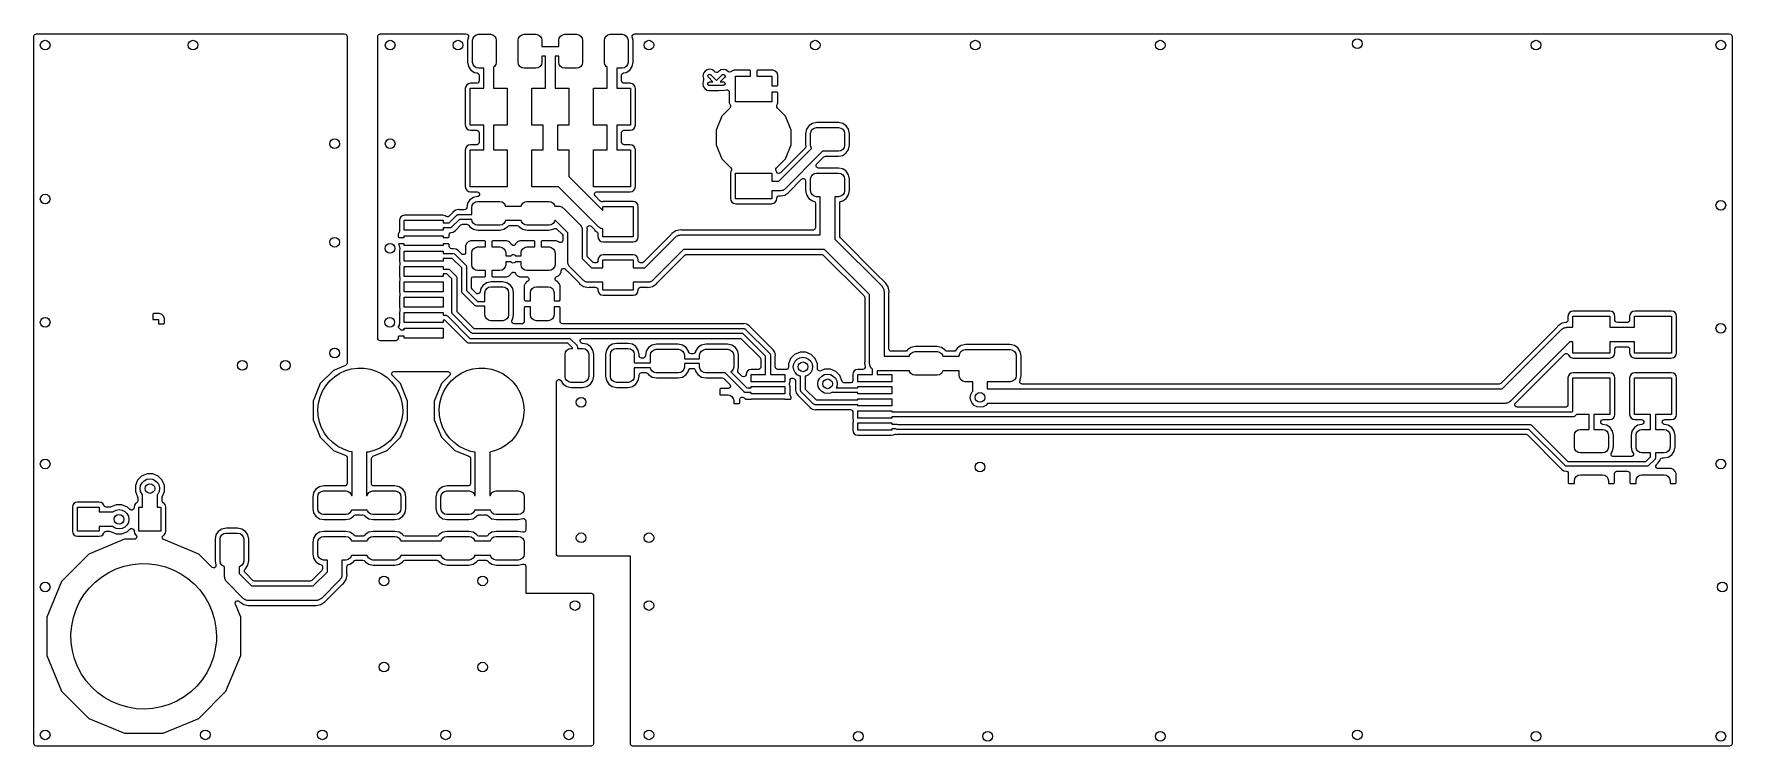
# Model space of a CAD drawing. Extents: x -0.18 to 2.58, y -0.98 to 0.18.
import ezdxf

# ---------------------------------------------------------------- set-up
doc = ezdxf.new("R2010")
doc.units = 0
doc.header["$MEASUREMENT"] = 0
doc.layers.add('BLACK', color=7, linetype='CONTINUOUS')

msp = doc.modelspace()

# ---------------------------------------------------------------- linework, layer by layer
at = {"layer": 'BLACK', "linetype": 'CONTINUOUS'}
for p, q in [((-0.1782, 0.1743), (-0.1778, 0.176)), ((-0.1782, -0.9743), (-0.1782, 0.1743)), ((-0.1778, 0.176), (-0.1767, 0.1773)), ((-0.1767, 0.1773), (-0.1751, 0.1781)), ((-0.1751, 0.1781), (-0.1743, 0.1782)), ((-0.1743, 0.1782), (0.3261, 0.1782)), ((0.3261, 0.1782), (0.3278, 0.1778)), ((0.3278, 0.1778), (0.3291, 0.1767)), ((0.3291, 0.1767), (0.3299, 0.1751)), ((0.3299, 0.1751), (0.33, 0.1743)), ((0.33, 0.1743), (0.33, -0.3564)), ((0.38, 0.1743), (0.3804, 0.176)), ((0.38, -0.3161), (0.38, 0.1743)), ((0.3804, 0.176), (0.3815, 0.1773)), ((0.3815, 0.1773), (0.3831, 0.1781)), ((0.3831, 0.1781), (0.3839, 0.1782)), ((0.3839, 0.1782), (0.5231, 0.1782)), ((0.5231, 0.1782), (0.5248, 0.1778)), ((0.5248, 0.1778), (0.5262, 0.1767)), ((0.527, 0.1735), (0.5258, 0.1676)), ((0.5258, 0.1676), (0.5258, 0.1324)), ((0.5262, 0.1767), (0.5269, 0.1751)), ((0.5269, 0.1751), (0.527, 0.1735)), ((0.5339, 0.168), (0.5346, 0.1716)), ((0.5339, 0.132), (0.5339, 0.168)), ((0.5346, 0.1716), (0.5367, 0.1747)), ((0.5367, 0.1747), (0.5398, 0.1768)), ((0.5398, 0.1768), (0.5435, 0.1776)), ((0.5435, 0.1776), (0.5627, 0.1776)), ((0.5627, 0.1776), (0.5664, 0.1768)), ((0.5664, 0.1768), (0.5695, 0.1747)), ((0.5695, 0.1747), (0.5716, 0.1716)), ((0.5716, 0.1716), (0.5723, 0.168)), ((0.5723, 0.168), (0.5723, 0.132)), ((0.6077, 0.168), (0.6084, 0.1716)), ((0.6077, 0.132), (0.6077, 0.168)), ((0.6084, 0.1716), (0.6105, 0.1747)), ((0.6105, 0.1747), (0.6136, 0.1768)), ((0.6136, 0.1768), (0.6173, 0.1776)), ((0.6173, 0.1776), (0.6365, 0.1776)), ((0.6365, 0.1776), (0.6402, 0.1768)), ((0.6402, 0.1768), (0.6433, 0.1747)), ((0.6433, 0.1747), (0.6454, 0.1716)), ((0.6454, 0.1716), (0.6461, 0.168)), ((0.6461, 0.168), (0.6461, 0.1579)), ((0.6739, 0.168), (0.6746, 0.1716)), ((0.6739, 0.1579), (0.6739, 0.168)), ((0.6746, 0.1716), (0.6767, 0.1747)), ((0.6767, 0.1747), (0.6798, 0.1768)), ((0.6798, 0.1768), (0.6835, 0.1776)), ((0.6835, 0.1776), (0.7027, 0.1776)), ((0.7027, 0.1776), (0.7064, 0.1768)), ((0.7064, 0.1768), (0.7095, 0.1747)), ((0.7095, 0.1747), (0.7116, 0.1716)), ((0.7116, 0.1716), (0.7123, 0.168)), ((0.7123, 0.168), (0.7123, 0.132)), ((0.7477, 0.168), (0.7484, 0.1716)), ((0.7477, 0.132), (0.7477, 0.168)), ((0.7484, 0.1716), (0.7505, 0.1747)), ((0.7505, 0.1747), (0.7536, 0.1768)), ((0.7536, 0.1768), (0.7573, 0.1776)), ((0.7573, 0.1776), (0.7765, 0.1776)), ((0.7765, 0.1776), (0.7802, 0.1768)), ((0.7802, 0.1768), (0.7833, 0.1747)), ((0.7833, 0.1747), (0.7854, 0.1716)), ((0.7854, 0.1716), (0.7861, 0.168)), ((0.7861, 0.168), (0.7861, 0.132)), ((0.793, 0.1735), (0.7931, 0.1752)), ((0.7942, 0.1676), (0.793, 0.1735)), ((0.7931, 0.1752), (0.7939, 0.1768)), ((0.7939, 0.1768), (0.7953, 0.1778)), ((0.7942, 0.1324), (0.7942, 0.1676)), ((0.7953, 0.1778), (0.7969, 0.1782)), ((0.7969, 0.1782), (2.5743, 0.1782)), ((2.5743, 0.1782), (2.576, 0.1778)), ((2.576, 0.1778), (2.5773, 0.1767)), ((2.5773, 0.1767), (2.5781, 0.1751)), ((2.5781, 0.1751), (2.5782, 0.1743)), ((2.5782, 0.1743), (2.5782, -0.9743)), ((0.6461, 0.1579), (0.6739, 0.1579)), ((0.6521, 0.1421), (0.6461, 0.1421)), ((0.6461, 0.1421), (0.6461, 0.132)), ((0.6521, 0.09), (0.6521, 0.1421)), ((0.6739, 0.1421), (0.6679, 0.1421)), ((0.6679, 0.1421), (0.6679, 0.09)), ((0.6739, 0.132), (0.6739, 0.1421)), ((0.5258, 0.1324), (0.5272, 0.1253)), ((0.5272, 0.1253), (0.531, 0.1196)), ((0.531, 0.1196), (0.5367, 0.1158)), ((0.5346, 0.1284), (0.5339, 0.132)), ((0.5367, 0.1253), (0.5346, 0.1284)), ((0.5398, 0.1232), (0.5367, 0.1253)), ((0.5367, 0.1158), (0.5411, 0.1149)), ((0.5435, 0.1224), (0.5398, 0.1232)), ((0.5411, 0.1149), (0.5427, 0.1142)), ((0.5427, 0.1142), (0.5438, 0.1128)), ((0.5521, 0.1224), (0.5435, 0.1224)), ((0.5438, 0.1128), (0.5443, 0.111)), ((0.5443, 0.111), (0.5443, 0.102)), ((0.5521, 0.09), (0.5521, 0.1224)), ((0.5695, 0.1253), (0.5679, 0.1242)), ((0.5679, 0.1242), (0.5679, 0.09)), ((0.5716, 0.1284), (0.5695, 0.1253)), ((0.5723, 0.132), (0.5716, 0.1284)), ((0.6084, 0.1284), (0.6077, 0.132)), ((0.6105, 0.1253), (0.6084, 0.1284)), ((0.6136, 0.1232), (0.6105, 0.1253)), ((0.6173, 0.1224), (0.6136, 0.1232)), ((0.6365, 0.1224), (0.6173, 0.1224)), ((0.6402, 0.1232), (0.6365, 0.1224)), ((0.6433, 0.1253), (0.6402, 0.1232)), ((0.6454, 0.1284), (0.6433, 0.1253)), ((0.6461, 0.132), (0.6454, 0.1284)), ((0.6746, 0.1284), (0.6739, 0.132)), ((0.6767, 0.1253), (0.6746, 0.1284)), ((0.6798, 0.1232), (0.6767, 0.1253)), ((0.6835, 0.1224), (0.6798, 0.1232)), ((0.7027, 0.1224), (0.6835, 0.1224)), ((0.7064, 0.1232), (0.7027, 0.1224)), ((0.7095, 0.1253), (0.7064, 0.1232)), ((0.7116, 0.1284), (0.7095, 0.1253)), ((0.7123, 0.132), (0.7116, 0.1284)), ((0.7484, 0.1284), (0.7477, 0.132)), ((0.7505, 0.1253), (0.7484, 0.1284)), ((0.7521, 0.1242), (0.7505, 0.1253)), ((0.7521, 0.09), (0.7521, 0.1242)), ((0.7765, 0.1224), (0.7679, 0.1224)), ((0.7679, 0.1224), (0.7679, 0.09)), ((0.7757, 0.111), (0.7761, 0.1127)), ((0.7757, 0.102), (0.7757, 0.111)), ((0.7761, 0.1127), (0.7772, 0.1141)), ((0.7802, 0.1232), (0.7765, 0.1224)), ((0.7772, 0.1141), (0.7789, 0.1149)), ((0.7789, 0.1149), (0.7833, 0.1158)), ((0.7833, 0.1253), (0.7802, 0.1232)), ((0.7854, 0.1284), (0.7833, 0.1253)), ((0.7833, 0.1158), (0.789, 0.1196)), ((0.7861, 0.132), (0.7854, 0.1284)), ((0.789, 0.1196), (0.7928, 0.1253)), ((0.7928, 0.1253), (0.7942, 0.1324)), ((0.9086, 0.1143), (0.9077, 0.1101)), ((0.9111, 0.1178), (0.9086, 0.1143)), ((0.9147, 0.1201), (0.9111, 0.1178)), ((0.919, 0.1208), (0.9147, 0.1201)), ((0.9159, 0.1106), (0.9171, 0.1123)), ((0.916, 0.1086), (0.9159, 0.1106)), ((0.9171, 0.1123), (0.919, 0.1127)), ((0.9232, 0.1199), (0.919, 0.1208)), ((0.919, 0.1127), (0.9208, 0.1118)), ((0.9208, 0.1118), (0.9297, 0.1025)), ((0.9258, 0.118), (0.9232, 0.1199)), ((0.927, 0.1167), (0.9258, 0.118)), ((0.9278, 0.1161), (0.927, 0.1167)), ((0.9295, 0.1155), (0.9278, 0.1161)), ((0.9312, 0.1158), (0.9295, 0.1155)), ((0.9297, 0.1025), (0.9387, 0.1116)), ((0.9327, 0.1167), (0.9312, 0.1158)), ((0.9339, 0.1179), (0.9327, 0.1167)), ((0.9365, 0.1197), (0.9339, 0.1179)), ((0.9407, 0.1205), (0.9365, 0.1197)), ((0.9387, 0.1116), (0.9395, 0.1122)), ((0.9395, 0.1122), (0.9416, 0.1124)), ((0.945, 0.1197), (0.9407, 0.1205)), ((0.9416, 0.1124), (0.9432, 0.1112)), ((0.9432, 0.1112), (0.9437, 0.1093)), ((0.9492, 0.1169), (0.945, 0.1197)), ((0.9494, 0.1168), (0.9492, 0.1169)), ((0.951, 0.1162), (0.9494, 0.1168)), ((0.9528, 0.1164), (0.951, 0.1162)), ((0.9542, 0.1173), (0.9528, 0.1164)), ((0.9548, 0.1179), (0.9542, 0.1173)), ((0.9585, 0.1194), (0.9548, 0.1179)), ((0.9838, 0.1194), (0.9585, 0.1194)), ((0.985, 0.1182), (0.9838, 0.1194)), ((0.985, 0.1094), (0.985, 0.1182)), ((0.9962, 0.1194), (0.995, 0.1182)), ((0.995, 0.1182), (0.995, 0.1094)), ((1.0215, 0.1194), (0.9962, 0.1194)), ((1.0252, 0.1179), (1.0215, 0.1194)), ((1.028, 0.1151), (1.0252, 0.1179)), ((1.0295, 0.1114), (1.028, 0.1151)), ((1.0295, 0.0949), (1.0295, 0.1114)), ((0.5226, 0.0931), (0.5219, 0.0896)), ((0.5219, 0.0896), (0.5219, 0.0304)), ((0.5243, 0.0957), (0.5226, 0.0931)), ((0.5269, 0.0974), (0.5243, 0.0957)), ((0.5304, 0.0981), (0.5269, 0.0974)), ((0.53, 0.03), (0.53, 0.09)), ((0.53, 0.09), (0.5521, 0.09)), ((0.5403, 0.0981), (0.5304, 0.0981)), ((0.5412, 0.0982), (0.5403, 0.0981)), ((0.5428, 0.099), (0.5412, 0.0982)), ((0.5439, 0.1003), (0.5428, 0.099)), ((0.5443, 0.102), (0.5439, 0.1003)), ((0.5679, 0.09), (0.59, 0.09)), ((0.59, 0.09), (0.59, 0.03)), ((0.63, 0.03), (0.63, 0.09)), ((0.63, 0.09), (0.6521, 0.09)), ((0.6679, 0.09), (0.69, 0.09)), ((0.69, 0.09), (0.69, 0.03)), ((0.73, 0.03), (0.73, 0.09)), ((0.73, 0.09), (0.7521, 0.09)), ((0.7679, 0.09), (0.79, 0.09)), ((0.7758, 0.1012), (0.7757, 0.102)), ((0.7766, 0.0996), (0.7758, 0.1012)), ((0.778, 0.0985), (0.7766, 0.0996)), ((0.7797, 0.0981), (0.778, 0.0985)), ((0.7896, 0.0981), (0.7797, 0.0981)), ((0.7931, 0.0974), (0.7896, 0.0981)), ((0.79, 0.09), (0.79, 0.03)), ((0.7957, 0.0957), (0.7931, 0.0974)), ((0.7974, 0.0931), (0.7957, 0.0957)), ((0.7976, 0.092), (0.7974, 0.0931)), ((0.7981, 0.0896), (0.7976, 0.092)), ((0.7981, 0.0304), (0.7981, 0.0896)), ((0.9082, 0.1014), (0.9074, 0.0972)), ((0.9074, 0.0972), (0.9082, 0.093)), ((0.9077, 0.1101), (0.9084, 0.1057)), ((0.9083, 0.1017), (0.9082, 0.1014)), ((0.9082, 0.093), (0.9107, 0.0894)), ((0.9087, 0.1025), (0.9083, 0.1017)), ((0.9084, 0.1057), (0.9089, 0.1043)), ((0.9089, 0.1043), (0.9087, 0.1025)), ((0.9107, 0.0894), (0.9143, 0.0871)), ((0.9143, 0.0871), (0.9174, 0.0865)), ((0.9155, 0.0978), (0.9165, 0.0995)), ((0.9159, 0.0958), (0.9155, 0.0978)), ((0.9174, 0.0945), (0.9159, 0.0958)), ((0.9166, 0.1078), (0.916, 0.1086)), ((0.9165, 0.0995), (0.9184, 0.1003)), ((0.9237, 0.1003), (0.9166, 0.1078)), ((0.9184, 0.0943), (0.9174, 0.0945)), ((0.9174, 0.0865), (0.9282, 0.0866)), ((0.9184, 0.1003), (0.9237, 0.1003)), ((0.93, 0.0945), (0.9184, 0.0943)), ((0.9282, 0.0866), (0.9291, 0.0865)), ((0.9291, 0.0865), (0.9304, 0.0862)), ((0.9304, 0.0943), (0.93, 0.0945)), ((0.9312, 0.0945), (0.9304, 0.0943)), ((0.9304, 0.0862), (0.9326, 0.0865)), ((0.9408, 0.0945), (0.9312, 0.0945)), ((0.9326, 0.0865), (0.9333, 0.0866)), ((0.9333, 0.0866), (0.942, 0.0867)), ((0.9429, 0.1074), (0.9359, 0.1004)), ((0.9359, 0.1004), (0.9408, 0.1005)), ((0.9408, 0.1005), (0.9418, 0.1003)), ((0.9427, 0.0953), (0.9408, 0.0945)), ((0.9418, 0.1003), (0.9433, 0.099)), ((0.942, 0.0867), (0.9457, 0.0875)), ((0.9437, 0.097), (0.9427, 0.0953)), ((0.9437, 0.1093), (0.9429, 0.1074)), ((0.9433, 0.099), (0.9437, 0.097)), ((0.9457, 0.0875), (0.9475, 0.0874)), ((0.9475, 0.0874), (0.949, 0.0866)), ((0.949, 0.0866), (0.9501, 0.0853)), ((0.9501, 0.0853), (0.9505, 0.0836)), ((0.9505, 0.0836), (0.9505, 0.0661)), ((0.9605, 0.0681), (0.9605, 0.1094)), ((0.9605, 0.1094), (0.985, 0.1094)), ((0.995, 0.1094), (1.0195, 0.1094)), ((1.0195, 0.1094), (1.0195, 0.0937)), ((1.0195, 0.0937), (1.0284, 0.0937)), ((1.0284, 0.0837), (1.0195, 0.0837)), ((1.0195, 0.0837), (1.0195, 0.0681)), ((1.0284, 0.0937), (1.0295, 0.0949)), ((1.0295, 0.0826), (1.0284, 0.0837)), ((0.9513, 0.0576), (0.9383, 0.0446)), ((0.9505, 0.0661), (0.9522, 0.0619)), ((0.952, 0.0585), (0.9513, 0.0576)), ((0.9525, 0.0602), (0.952, 0.0585)), ((0.9522, 0.0619), (0.9525, 0.0602)), ((1.0195, 0.0681), (0.9605, 0.0681)), ((1.0275, 0.0609), (1.0278, 0.0619)), ((1.0277, 0.0591), (1.0275, 0.0609)), ((1.0287, 0.0576), (1.0277, 0.0591)), ((1.0278, 0.0619), (1.0295, 0.0661)), ((1.0417, 0.0446), (1.0287, 0.0576)), ((1.0295, 0.0661), (1.0295, 0.0826)), ((0.5219, 0.0304), (0.5226, 0.0269)), ((0.5521, 0.03), (0.53, 0.03)), ((0.5521, -0.01), (0.5521, 0.03)), ((0.59, 0.03), (0.5679, 0.03)), ((0.5679, 0.03), (0.5679, -0.01)), ((0.6482, 0.03), (0.63, 0.03)), ((0.6482, -0.01), (0.6482, 0.03)), ((0.69, 0.03), (0.6718, 0.03)), ((0.6718, 0.03), (0.6718, -0.01)), ((0.7521, 0.03), (0.73, 0.03)), ((0.7521, -0.01), (0.7521, 0.03)), ((0.79, 0.03), (0.7679, 0.03)), ((0.7679, 0.03), (0.7679, -0.01)), ((0.7974, 0.0269), (0.7981, 0.0304)), ((0.9383, 0.0446), (0.929, 0.0221)), ((1.051, 0.0221), (1.0417, 0.0446)), ((1.0796, 0.029), (1.0757, 0.0233)), ((1.0853, 0.0328), (1.0796, 0.029)), ((1.0924, 0.0342), (1.0853, 0.0328)), ((1.1276, 0.0342), (1.0924, 0.0342)), ((1.1347, 0.0328), (1.1276, 0.0342)), ((1.1404, 0.029), (1.1347, 0.0328)), ((1.1442, 0.0233), (1.1404, 0.029)), ((0.5226, 0.0269), (0.5243, 0.0243)), ((0.5243, 0.0243), (0.5269, 0.0226)), ((0.5269, 0.0226), (0.5304, 0.0219)), ((0.5304, 0.0219), (0.5403, 0.0219)), ((0.5403, 0.0219), (0.542, 0.0215)), ((0.542, 0.0215), (0.5434, 0.0204)), ((0.5439, 0.0003), (0.5428, -0.001)), ((0.5434, 0.0204), (0.5442, 0.0188)), ((0.5443, 0.002), (0.5439, 0.0003)), ((0.5442, 0.0188), (0.5443, 0.018)), ((0.5443, 0.018), (0.5443, 0.002)), ((0.7757, 0.018), (0.7761, 0.0197)), ((0.7757, 0.002), (0.7757, 0.018)), ((0.7758, 0.0012), (0.7757, 0.002)), ((0.7766, -0.0004), (0.7758, 0.0012)), ((0.7761, 0.0197), (0.7772, 0.021)), ((0.7772, 0.021), (0.7788, 0.0218)), ((0.7788, 0.0218), (0.7797, 0.0219)), ((0.7797, 0.0219), (0.7896, 0.0219)), ((0.7896, 0.0219), (0.7931, 0.0226)), ((0.7931, 0.0226), (0.7957, 0.0243)), ((0.7957, 0.0243), (0.7974, 0.0269)), ((0.929, 0.0221), (0.929, -0.0021)), ((1.051, -0.0021), (1.051, 0.0221)), ((1.0757, 0.0233), (1.0743, 0.0161)), ((1.0743, 0.0161), (1.0743, -0.0023)), ((1.0824, 0.0165), (1.0832, 0.0202)), ((1.0824, -0.0027), (1.0824, 0.0165)), ((1.0832, 0.0202), (1.0853, 0.0233)), ((1.0853, 0.0233), (1.0884, 0.0254)), ((1.0884, 0.0254), (1.092, 0.0261)), ((1.092, 0.0261), (1.128, 0.0261)), ((1.128, 0.0261), (1.1316, 0.0254)), ((1.1316, 0.0254), (1.1347, 0.0233)), ((1.1347, 0.0233), (1.1368, 0.0202)), ((1.1368, 0.0202), (1.1376, 0.0165)), ((1.1376, 0.0165), (1.1376, -0.0027)), ((1.1457, 0.0161), (1.1442, 0.0233)), ((1.1457, -0.0023), (1.1457, 0.0161)), ((0.5226, -0.0069), (0.5219, -0.0104)), ((0.5219, -0.0104), (0.5219, -0.0696)), ((0.5243, -0.0043), (0.5226, -0.0069)), ((0.5269, -0.0026), (0.5243, -0.0043)), ((0.5304, -0.0019), (0.5269, -0.0026)), ((0.53, -0.07), (0.53, -0.01)), ((0.53, -0.01), (0.5521, -0.01)), ((0.5403, -0.0019), (0.5304, -0.0019)), ((0.5412, -0.0018), (0.5403, -0.0019)), ((0.5428, -0.001), (0.5412, -0.0018)), ((0.5679, -0.01), (0.59, -0.01)), ((0.59, -0.01), (0.59, -0.07)), ((0.63, -0.07), (0.63, -0.01)), ((0.63, -0.01), (0.6482, -0.01)), ((0.6718, -0.01), (0.69, -0.01)), ((0.69, -0.01), (0.69, -0.0533)), ((0.73, -0.07), (0.73, -0.01)), ((0.73, -0.01), (0.7521, -0.01)), ((0.7679, -0.01), (0.79, -0.01)), ((0.778, -0.0015), (0.7766, -0.0004)), ((0.7797, -0.0019), (0.778, -0.0015)), ((0.7896, -0.0019), (0.7797, -0.0019)), ((0.7931, -0.0026), (0.7896, -0.0019)), ((0.79, -0.01), (0.79, -0.07)), ((0.7957, -0.0043), (0.7931, -0.0026)), ((0.7974, -0.0069), (0.7957, -0.0043)), ((0.7976, -0.008), (0.7974, -0.0069)), ((0.7981, -0.0104), (0.7976, -0.008)), ((0.7981, -0.0696), (0.7981, -0.0104)), ((0.929, -0.0021), (0.9383, -0.0246)), ((0.9383, -0.0246), (0.953, -0.0393)), ((1.027, -0.0393), (1.0417, -0.0246)), ((1.0311, -0.0609), (1.0841, -0.0078)), ((1.0735, -0.0073), (1.0336, -0.0472)), ((1.1019, -0.0123), (1.0399, -0.0743)), ((1.0417, -0.0246), (1.051, -0.0021)), ((1.0738, -0.007), (1.0735, -0.0073)), ((1.0746, -0.0055), (1.0738, -0.007)), ((1.0743, -0.0023), (1.0746, -0.0037)), ((1.0746, -0.0037), (1.0746, -0.0055)), ((1.0832, -0.0064), (1.0824, -0.0027)), ((1.0841, -0.0078), (1.0832, -0.0064)), ((1.0925, -0.0329), (1.1038, -0.0215)), ((1.128, -0.0123), (1.1019, -0.0123)), ((1.1038, -0.0215), (1.1053, -0.0206)), ((1.1053, -0.0206), (1.1066, -0.0204)), ((1.1066, -0.0204), (1.1276, -0.0204)), ((1.1276, -0.0204), (1.1347, -0.019)), ((1.1316, -0.0116), (1.128, -0.0123)), ((1.1347, -0.0095), (1.1316, -0.0116)), ((1.1368, -0.0064), (1.1347, -0.0095)), ((1.1347, -0.019), (1.1404, -0.0151)), ((1.1376, -0.0027), (1.1368, -0.0064)), ((1.1404, -0.0151), (1.1442, -0.0094)), ((1.1442, -0.0094), (1.1457, -0.0023)), ((0.69, -0.0533), (0.7454, -0.1087)), ((0.9531, -0.045), (0.9524, -0.0485)), ((0.9524, -0.0485), (0.9524, -0.089)), ((0.953, -0.0393), (0.954, -0.0408)), ((0.9535, -0.0443), (0.9531, -0.045)), ((0.9542, -0.0426), (0.9535, -0.0443)), ((0.954, -0.0408), (0.9542, -0.0426)), ((0.9605, -0.0894), (0.9605, -0.0481)), ((0.9605, -0.0481), (1.0195, -0.0481)), ((1.0195, -0.0481), (1.0195, -0.0609)), ((1.0258, -0.0427), (1.026, -0.0409)), ((1.0265, -0.0443), (1.0258, -0.0427)), ((1.026, -0.0409), (1.027, -0.0393)), ((1.0269, -0.045), (1.0265, -0.0443)), ((1.027, -0.0452), (1.0269, -0.045)), ((1.0275, -0.0465), (1.027, -0.0452)), ((1.0288, -0.0477), (1.0275, -0.0465)), ((1.0304, -0.0483), (1.0288, -0.0477)), ((1.0321, -0.0481), (1.0304, -0.0483)), ((1.0336, -0.0472), (1.0321, -0.0481)), ((1.0824, -0.0573), (1.0832, -0.0536)), ((1.0832, -0.0536), (1.0853, -0.0505)), ((1.0853, -0.0505), (1.0884, -0.0484)), ((1.0884, -0.0484), (1.092, -0.0477)), ((1.0914, -0.0348), (1.0922, -0.0332)), ((1.0914, -0.0366), (1.0914, -0.0348)), ((1.0922, -0.0381), (1.0914, -0.0366)), ((1.092, -0.0477), (1.128, -0.0477)), ((1.0922, -0.0332), (1.0925, -0.0329)), ((1.0936, -0.0392), (1.0922, -0.0381)), ((1.0953, -0.0396), (1.0936, -0.0392)), ((1.1276, -0.0396), (1.0953, -0.0396)), ((1.1347, -0.041), (1.1276, -0.0396)), ((1.128, -0.0477), (1.1316, -0.0484)), ((1.1316, -0.0484), (1.1347, -0.0505)), ((1.1404, -0.0449), (1.1347, -0.041)), ((1.1347, -0.0505), (1.1368, -0.0536)), ((1.1368, -0.0536), (1.1376, -0.0573)), ((1.1442, -0.0506), (1.1404, -0.0449)), ((1.1457, -0.0577), (1.1442, -0.0506)), ((0.5219, -0.0696), (0.5226, -0.0731)), ((0.5226, -0.0731), (0.5243, -0.0757)), ((0.5243, -0.0757), (0.5269, -0.0774)), ((0.5269, -0.0774), (0.5304, -0.0781)), ((0.59, -0.07), (0.53, -0.07)), ((0.5304, -0.0781), (0.5411, -0.0781)), ((0.5411, -0.0781), (0.5428, -0.0785)), ((0.5428, -0.0785), (0.5442, -0.0796)), ((0.5442, -0.0796), (0.5449, -0.0812)), ((0.5449, -0.0812), (0.5449, -0.0829)), ((0.6733, -0.07), (0.63, -0.07)), ((0.7383, -0.135), (0.6733, -0.07)), ((0.79, -0.07), (0.73, -0.07)), ((0.7315, -0.0816), (0.7321, -0.0799)), ((0.7317, -0.0833), (0.7315, -0.0816)), ((0.7321, -0.0799), (0.7334, -0.0787)), ((0.7334, -0.0787), (0.735, -0.0781)), ((0.735, -0.0781), (0.7354, -0.0781)), ((0.7354, -0.0781), (0.7896, -0.0781)), ((0.7896, -0.0781), (0.7931, -0.0774)), ((0.7931, -0.0774), (0.7957, -0.0757)), ((0.7957, -0.0757), (0.7974, -0.0731)), ((0.7974, -0.0731), (0.7981, -0.0696)), ((1.0195, -0.0609), (1.0311, -0.0609)), ((1.0344, -0.0766), (1.0195, -0.0766)), ((1.0195, -0.0766), (1.0195, -0.0894)), ((1.0356, -0.0763), (1.0344, -0.0766)), ((1.0369, -0.0762), (1.0356, -0.0763)), ((1.0373, -0.0759), (1.0369, -0.0762)), ((1.0378, -0.0758), (1.0373, -0.0759)), ((1.0388, -0.075), (1.0378, -0.0758)), ((1.0399, -0.0743), (1.0388, -0.075)), ((1.0405, -0.0836), (1.0457, -0.0801)), ((1.0457, -0.0801), (1.0464, -0.0791)), ((1.0464, -0.0791), (1.0469, -0.0785)), ((1.0469, -0.0785), (1.0676, -0.0577)), ((1.0676, -0.0577), (1.0691, -0.0568)), ((1.0691, -0.0568), (1.0708, -0.0566)), ((1.0708, -0.0566), (1.0725, -0.0572)), ((1.0725, -0.0572), (1.0737, -0.0584)), ((1.0737, -0.0584), (1.0743, -0.0601)), ((1.0743, -0.0601), (1.0743, -0.0605)), ((1.0743, -0.0605), (1.0743, -0.0761)), ((1.0743, -0.0761), (1.0757, -0.0833)), ((1.0824, -0.0765), (1.0824, -0.0573)), ((1.0832, -0.0802), (1.0824, -0.0765)), ((1.0853, -0.0833), (1.0832, -0.0802)), ((1.1368, -0.0802), (1.1347, -0.0833)), ((1.1376, -0.0765), (1.1368, -0.0802)), ((1.1376, -0.0573), (1.1376, -0.0765)), ((1.1442, -0.0833), (1.1457, -0.0761)), ((1.1457, -0.0761), (1.1457, -0.0577)), ((0.5064, -0.1079), (0.5025, -0.1105)), ((0.511, -0.107), (0.5064, -0.1079)), ((0.5118, -0.1071), (0.511, -0.107)), ((0.5126, -0.1072), (0.5118, -0.1071)), ((0.5204, -0.1072), (0.5126, -0.1072)), ((0.5223, -0.1067), (0.5204, -0.1072)), ((0.5236, -0.1056), (0.5223, -0.1067)), ((0.5243, -0.104), (0.5236, -0.1056)), ((0.5258, -0.0967), (0.5243, -0.104)), ((0.5296, -0.091), (0.5258, -0.0967)), ((0.5353, -0.0872), (0.5296, -0.091)), ((0.5324, -0.1035), (0.5332, -0.0998)), ((0.5324, -0.1151), (0.5324, -0.1035)), ((0.5332, -0.0998), (0.5353, -0.0967)), ((0.5419, -0.0859), (0.5353, -0.0872)), ((0.5353, -0.0967), (0.5384, -0.0946)), ((0.5384, -0.0946), (0.542, -0.0939)), ((0.5428, -0.0856), (0.5419, -0.0859)), ((0.542, -0.0939), (0.578, -0.0939)), ((0.5442, -0.0845), (0.5428, -0.0856)), ((0.5449, -0.0829), (0.5442, -0.0845)), ((0.578, -0.0939), (0.5816, -0.0946)), ((0.5816, -0.0946), (0.5847, -0.0967)), ((0.5847, -0.0967), (0.5868, -0.0998)), ((0.5868, -0.0998), (0.5871, -0.1013)), ((0.5871, -0.1013), (0.6129, -0.1013)), ((0.6129, -0.1013), (0.6132, -0.0998)), ((0.6132, -0.0998), (0.6153, -0.0967)), ((0.6153, -0.0967), (0.6184, -0.0946)), ((0.6184, -0.0946), (0.622, -0.0939)), ((0.622, -0.0939), (0.658, -0.0939)), ((0.658, -0.0939), (0.6616, -0.0946)), ((0.6616, -0.0946), (0.6647, -0.0967)), ((0.6647, -0.0967), (0.6668, -0.0998)), ((0.6668, -0.0998), (0.6671, -0.1013)), ((0.6671, -0.1013), (0.6731, -0.1013)), ((0.6731, -0.1013), (0.6735, -0.1013)), ((0.6735, -0.1013), (0.6737, -0.1013)), ((0.6737, -0.1013), (0.674, -0.1014)), ((0.674, -0.1014), (0.6754, -0.1015)), ((0.6754, -0.1015), (0.6766, -0.102)), ((0.6766, -0.102), (0.6779, -0.1023)), ((0.6779, -0.1023), (0.6786, -0.1028)), ((0.6786, -0.1028), (0.6794, -0.1031)), ((0.6794, -0.1031), (0.6804, -0.104)), ((0.6804, -0.104), (0.6814, -0.1047)), ((0.6814, -0.1047), (0.7084, -0.1316)), ((0.7327, -0.0848), (0.7317, -0.0833)), ((0.741, -0.0932), (0.7327, -0.0848)), ((0.7412, -0.0934), (0.741, -0.0932)), ((0.7428, -0.0942), (0.7412, -0.0934)), ((0.7445, -0.0942), (0.7428, -0.0942)), ((0.7458, -0.094), (0.7445, -0.0942)), ((0.7454, -0.1087), (0.7454, -0.1021)), ((0.7454, -0.1021), (0.7946, -0.1021)), ((0.7942, -0.094), (0.7458, -0.094)), ((0.7977, -0.0947), (0.7942, -0.094)), ((0.7946, -0.1021), (0.7946, -0.1513)), ((0.8003, -0.0964), (0.7977, -0.0947)), ((0.802, -0.099), (0.8003, -0.0964)), ((0.8027, -0.1025), (0.802, -0.099)), ((0.8027, -0.1509), (0.8027, -0.1025)), ((0.9524, -0.089), (0.9531, -0.0925)), ((0.9531, -0.0925), (0.9548, -0.0951)), ((0.9548, -0.0951), (0.9574, -0.0968)), ((0.9574, -0.0968), (0.9609, -0.0975)), ((1.0195, -0.0894), (0.9605, -0.0894)), ((0.9609, -0.0975), (1.0191, -0.0975)), ((1.0191, -0.0975), (1.0226, -0.0968)), ((1.0226, -0.0968), (1.0252, -0.0951)), ((1.0252, -0.0951), (1.0269, -0.0925)), ((1.0269, -0.0925), (1.0276, -0.089)), ((1.0276, -0.0884), (1.028, -0.0867)), ((1.0276, -0.089), (1.0276, -0.0884)), ((1.028, -0.0867), (1.0291, -0.0853)), ((1.0291, -0.0853), (1.0307, -0.0846)), ((1.0307, -0.0846), (1.0316, -0.0845)), ((1.0316, -0.0845), (1.0324, -0.0845)), ((1.0324, -0.0845), (1.0332, -0.0846)), ((1.0332, -0.0846), (1.0344, -0.0848)), ((1.0344, -0.0848), (1.0405, -0.0836)), ((1.0757, -0.0833), (1.0796, -0.089)), ((1.0796, -0.089), (1.0853, -0.0928)), ((1.0884, -0.0854), (1.0853, -0.0833)), ((1.0853, -0.0928), (1.0872, -0.0932)), ((1.0872, -0.0932), (1.0888, -0.0939)), ((1.092, -0.0861), (1.0884, -0.0854)), ((1.0888, -0.0939), (1.0899, -0.0952)), ((1.0899, -0.0952), (1.0903, -0.097)), ((1.0903, -0.097), (1.0903, -0.1364)), ((1.0982, -0.0861), (1.092, -0.0861)), ((1.0982, -0.1482), (1.0982, -0.0861)), ((1.128, -0.0861), (1.1218, -0.0861)), ((1.1218, -0.0861), (1.1218, -0.1551)), ((1.1316, -0.0854), (1.128, -0.0861)), ((1.1297, -0.097), (1.1301, -0.0953)), ((1.1297, -0.1502), (1.1297, -0.097)), ((1.1301, -0.0953), (1.1312, -0.0939)), ((1.1312, -0.0939), (1.1328, -0.0932)), ((1.1347, -0.0833), (1.1316, -0.0854)), ((1.1328, -0.0932), (1.1347, -0.0928)), ((1.1347, -0.0928), (1.1404, -0.089)), ((1.1404, -0.089), (1.1442, -0.0833)), ((0.4156, -0.1214), (0.4149, -0.1248)), ((0.4149, -0.1248), (0.4149, -0.1402)), ((0.4173, -0.1188), (0.4156, -0.1214)), ((0.4199, -0.117), (0.4173, -0.1188)), ((0.4234, -0.1163), (0.4199, -0.117)), ((0.423, -0.1406), (0.423, -0.1244)), ((0.423, -0.1244), (0.486, -0.1244)), ((0.4856, -0.1163), (0.4234, -0.1163)), ((0.4891, -0.117), (0.4856, -0.1163)), ((0.486, -0.1244), (0.486, -0.1286)), ((0.486, -0.1286), (0.4959, -0.1286)), ((0.4975, -0.1364), (0.486, -0.1364)), ((0.486, -0.1364), (0.486, -0.1406)), ((0.4907, -0.1181), (0.4891, -0.117)), ((0.4925, -0.1187), (0.4907, -0.1181)), ((0.4942, -0.1186), (0.4925, -0.1187)), ((0.4957, -0.1176), (0.4942, -0.1186)), ((0.5016, -0.1117), (0.4957, -0.1176)), ((0.4959, -0.1286), (0.5082, -0.1162)), ((0.4978, -0.1363), (0.4975, -0.1364)), ((0.4981, -0.1364), (0.4978, -0.1363)), ((0.4989, -0.136), (0.4981, -0.1364)), ((0.4998, -0.1357), (0.4989, -0.136)), ((0.5, -0.1354), (0.4998, -0.1357)), ((0.5003, -0.1353), (0.5, -0.1354)), ((0.5126, -0.1229), (0.5003, -0.1353)), ((0.502, -0.1111), (0.5016, -0.1117)), ((0.5025, -0.1105), (0.502, -0.1111)), ((0.5069, -0.1398), (0.5147, -0.132)), ((0.5082, -0.1162), (0.5085, -0.1161)), ((0.5085, -0.1161), (0.5087, -0.1158)), ((0.5087, -0.1158), (0.5096, -0.1155)), ((0.5096, -0.1155), (0.5104, -0.1151)), ((0.5104, -0.1151), (0.5107, -0.1152)), ((0.5107, -0.1152), (0.511, -0.1151)), ((0.511, -0.1151), (0.5324, -0.1151)), ((0.5325, -0.1229), (0.5126, -0.1229)), ((0.5147, -0.132), (0.5162, -0.131)), ((0.5162, -0.131), (0.5175, -0.1308)), ((0.5175, -0.1308), (0.5246, -0.1308)), ((0.5246, -0.1308), (0.5263, -0.1312)), ((0.5263, -0.1312), (0.5276, -0.1323)), ((0.5276, -0.1323), (0.5278, -0.1326)), ((0.5278, -0.1326), (0.5296, -0.1351)), ((0.5296, -0.1351), (0.5353, -0.139)), ((0.5332, -0.1264), (0.5325, -0.1229)), ((0.5353, -0.1295), (0.5332, -0.1264)), ((0.5384, -0.1316), (0.5353, -0.1295)), ((0.542, -0.1323), (0.5384, -0.1316)), ((0.578, -0.1323), (0.542, -0.1323)), ((0.5816, -0.1316), (0.578, -0.1323)), ((0.5847, -0.1295), (0.5816, -0.1316)), ((0.5868, -0.1264), (0.5847, -0.1295)), ((0.5847, -0.139), (0.5904, -0.1351)), ((0.5871, -0.1249), (0.5868, -0.1264)), ((0.6129, -0.1249), (0.5871, -0.1249)), ((0.5904, -0.1351), (0.5908, -0.1345)), ((0.5908, -0.1345), (0.5921, -0.1333)), ((0.5921, -0.1333), (0.5938, -0.1328)), ((0.5938, -0.1328), (0.5941, -0.1328)), ((0.5941, -0.1328), (0.6059, -0.1328)), ((0.6059, -0.1328), (0.6076, -0.1332)), ((0.6076, -0.1332), (0.609, -0.1343)), ((0.609, -0.1343), (0.6092, -0.1345)), ((0.6092, -0.1345), (0.6096, -0.1351)), ((0.6096, -0.1351), (0.6153, -0.139)), ((0.6132, -0.1264), (0.6129, -0.1249)), ((0.6153, -0.1295), (0.6132, -0.1264)), ((0.6184, -0.1316), (0.6153, -0.1295)), ((0.622, -0.1323), (0.6184, -0.1316)), ((0.658, -0.1323), (0.622, -0.1323)), ((0.6616, -0.1316), (0.658, -0.1323)), ((0.6647, -0.1295), (0.6616, -0.1316)), ((0.6668, -0.1264), (0.6647, -0.1295)), ((0.6659, -0.1382), (0.6675, -0.1376)), ((0.6671, -0.1249), (0.6668, -0.1264)), ((0.6682, -0.1249), (0.6671, -0.1249)), ((0.6675, -0.1376), (0.6693, -0.1377)), ((0.6882, -0.1449), (0.6682, -0.1249)), ((0.6693, -0.1377), (0.6708, -0.1387)), ((0.7084, -0.1316), (0.7086, -0.132)), ((0.7086, -0.132), (0.7087, -0.1321)), ((0.7087, -0.1321), (0.7089, -0.1323)), ((0.7089, -0.1323), (0.7098, -0.1334)), ((0.7098, -0.1334), (0.7103, -0.1346)), ((0.7103, -0.1346), (0.711, -0.1357)), ((0.711, -0.1357), (0.7112, -0.1366)), ((0.7112, -0.1366), (0.7115, -0.1374)), ((0.7115, -0.1374), (0.7116, -0.1387)), ((0.7196, -0.1376), (0.7197, -0.1359)), ((0.7201, -0.14), (0.7196, -0.1376)), ((0.7197, -0.1359), (0.7205, -0.1343)), ((0.7205, -0.1343), (0.7219, -0.1333)), ((0.7219, -0.1333), (0.7236, -0.1329)), ((0.7236, -0.1329), (0.7253, -0.1334)), ((0.7253, -0.1334), (0.7262, -0.1341)), ((0.7262, -0.1341), (0.7311, -0.139)), ((0.7394, -0.1358), (0.7383, -0.135)), ((0.7404, -0.1367), (0.7394, -0.1358)), ((0.7412, -0.137), (0.7404, -0.1367)), ((0.7419, -0.1375), (0.7412, -0.137)), ((0.7432, -0.1378), (0.7419, -0.1375)), ((0.7444, -0.1383), (0.7432, -0.1378)), ((1.0903, -0.1364), (1.0899, -0.1381)), ((0.4148, -0.1431), (0.413, -0.1474)), ((0.413, -0.1474), (0.413, -0.1513)), ((0.413, -0.1513), (0.4142, -0.1525)), ((0.4142, -0.1625), (0.4137, -0.163)), ((0.4137, -0.163), (0.4148, -0.1651)), ((0.4142, -0.1525), (0.423, -0.1525)), ((0.423, -0.1625), (0.4142, -0.1625)), ((0.415, -0.1426), (0.4148, -0.1431)), ((0.4148, -0.1651), (0.4156, -0.17)), ((0.4149, -0.1402), (0.415, -0.1408)), ((0.415, -0.1408), (0.415, -0.1426)), ((0.486, -0.1406), (0.423, -0.1406)), ((0.423, -0.1525), (0.423, -0.1494)), ((0.423, -0.1494), (0.486, -0.1494)), ((0.423, -0.1656), (0.423, -0.1625)), ((0.486, -0.1494), (0.486, -0.1525)), ((0.486, -0.1525), (0.4948, -0.1525)), ((0.4948, -0.1625), (0.486, -0.1625)), ((0.486, -0.1625), (0.486, -0.1656)), ((0.4948, -0.1525), (0.496, -0.1513)), ((0.496, -0.1637), (0.4948, -0.1625)), ((0.496, -0.1481), (0.4964, -0.1464)), ((0.496, -0.1513), (0.496, -0.1481)), ((0.496, -0.1668), (0.496, -0.1637)), ((0.4964, -0.1464), (0.4975, -0.145)), ((0.4975, -0.145), (0.4992, -0.1442)), ((0.4992, -0.1442), (0.5021, -0.1436)), ((0.5021, -0.1436), (0.506, -0.141)), ((0.506, -0.141), (0.5065, -0.1404)), ((0.5065, -0.1404), (0.5069, -0.1398)), ((0.524, -0.1621), (0.5224, -0.1657)), ((0.5268, -0.1592), (0.524, -0.1621)), ((0.5305, -0.1577), (0.5268, -0.1592)), ((0.5538, -0.1577), (0.5305, -0.1577)), ((0.5353, -0.139), (0.5424, -0.1404)), ((0.5424, -0.1404), (0.5776, -0.1404)), ((0.555, -0.1589), (0.5538, -0.1577)), ((0.555, -0.1677), (0.555, -0.1589)), ((0.5662, -0.1577), (0.565, -0.1589)), ((0.565, -0.1589), (0.565, -0.1677)), ((0.5895, -0.1577), (0.5662, -0.1577)), ((0.5776, -0.1404), (0.5847, -0.139)), ((0.5932, -0.1592), (0.5895, -0.1577)), ((0.596, -0.1621), (0.5932, -0.1592)), ((0.5964, -0.1628), (0.596, -0.1621)), ((0.5966, -0.1632), (0.5964, -0.1628)), ((0.5977, -0.1645), (0.5966, -0.1632)), ((0.5993, -0.1652), (0.5977, -0.1645)), ((0.6011, -0.1651), (0.5993, -0.1652)), ((0.6026, -0.1643), (0.6011, -0.1651)), ((0.6036, -0.1628), (0.6026, -0.1643)), ((0.604, -0.1621), (0.6036, -0.1628)), ((0.6068, -0.1592), (0.604, -0.1621)), ((0.6105, -0.1577), (0.6068, -0.1592)), ((0.6338, -0.1577), (0.6105, -0.1577)), ((0.6153, -0.139), (0.6224, -0.1404)), ((0.6224, -0.1404), (0.6576, -0.1404)), ((0.635, -0.1589), (0.6338, -0.1577)), ((0.635, -0.1677), (0.635, -0.1589)), ((0.6462, -0.1577), (0.645, -0.1589)), ((0.645, -0.1589), (0.645, -0.1677)), ((0.6695, -0.1577), (0.6462, -0.1577)), ((0.6576, -0.1404), (0.6647, -0.139)), ((0.6647, -0.139), (0.6659, -0.1382)), ((0.6732, -0.1592), (0.6695, -0.1577)), ((0.6708, -0.1387), (0.6792, -0.147)), ((0.6736, -0.1596), (0.6732, -0.1592)), ((0.6739, -0.1599), (0.6736, -0.1596)), ((0.6755, -0.1607), (0.6739, -0.1599)), ((0.6773, -0.1607), (0.6755, -0.1607)), ((0.6788, -0.1599), (0.6773, -0.1607)), ((0.6799, -0.1585), (0.6788, -0.1599)), ((0.6792, -0.147), (0.6801, -0.1485)), ((0.6803, -0.1568), (0.6799, -0.1585)), ((0.6801, -0.1485), (0.6803, -0.1498)), ((0.6803, -0.1498), (0.6803, -0.1568)), ((0.6882, -0.1915), (0.6882, -0.1449)), ((0.7116, -0.1387), (0.7118, -0.14)), ((0.7118, -0.14), (0.7118, -0.1866)), ((0.7197, -0.1423), (0.7198, -0.1416)), ((0.7197, -0.1818), (0.7197, -0.1423)), ((0.7198, -0.1416), (0.7201, -0.14)), ((0.7311, -0.139), (0.7316, -0.1396)), ((0.7316, -0.1396), (0.7325, -0.1409)), ((0.7325, -0.1409), (0.7355, -0.1429)), ((0.7355, -0.1429), (0.7367, -0.1442)), ((0.7367, -0.1442), (0.7373, -0.1459)), ((0.7373, -0.1459), (0.7373, -0.1462)), ((0.7373, -0.1462), (0.7373, -0.1509)), ((0.7373, -0.1509), (0.738, -0.1544)), ((0.738, -0.1544), (0.7397, -0.157)), ((0.7397, -0.157), (0.7423, -0.1587)), ((0.7423, -0.1587), (0.7458, -0.1594)), ((0.7454, -0.1384), (0.7444, -0.1383)), ((0.7454, -0.1513), (0.7454, -0.1384)), ((0.7946, -0.1513), (0.7454, -0.1513)), ((0.7458, -0.1594), (0.7942, -0.1594)), ((0.7942, -0.1594), (0.7977, -0.1587)), ((0.7977, -0.1587), (0.8003, -0.157)), ((0.8003, -0.157), (0.802, -0.1544)), ((0.802, -0.1544), (0.8027, -0.1509)), ((0.856, -0.1477), (0.8112, -0.1925)), ((0.8133, -0.2015), (0.8632, -0.1516)), ((0.8565, -0.1471), (0.856, -0.1477)), ((0.8573, -0.1458), (0.8565, -0.1471)), ((0.8639, -0.1415), (0.8573, -0.1458)), ((0.8632, -0.1516), (0.8635, -0.1514)), ((0.8635, -0.1514), (0.8636, -0.1512)), ((0.8636, -0.1512), (0.8639, -0.1511)), ((0.8715, -0.1399), (0.8639, -0.1415)), ((0.8639, -0.1511), (0.865, -0.1502)), ((0.865, -0.1502), (0.8662, -0.1497)), ((0.8662, -0.1497), (0.8673, -0.149)), ((0.8673, -0.149), (0.8681, -0.1488)), ((0.8681, -0.1488), (0.8689, -0.1485)), ((0.8689, -0.1485), (0.8702, -0.1484)), ((0.8702, -0.1484), (0.8715, -0.1482)), ((0.8731, -0.1402), (0.8715, -0.1399)), ((0.8715, -0.1482), (1.0982, -0.1482)), ((0.8739, -0.1403), (0.8731, -0.1402)), ((1.0864, -0.1403), (0.8739, -0.1403)), ((1.0873, -0.1402), (1.0864, -0.1403)), ((1.0888, -0.1395), (1.0873, -0.1402)), ((1.0899, -0.1381), (1.0888, -0.1395)), ((1.1218, -0.1551), (1.1984, -0.2316)), ((1.1299, -0.1515), (1.1297, -0.1502)), ((1.1308, -0.153), (1.1299, -0.1515)), ((1.1912, -0.2134), (1.1308, -0.153)), ((0.415, -0.1742), (0.4149, -0.1748)), ((0.4149, -0.1748), (0.4149, -0.1902)), ((0.4149, -0.1902), (0.4157, -0.1942)), ((0.4156, -0.17), (0.415, -0.1733)), ((0.415, -0.1733), (0.4151, -0.1736)), ((0.4151, -0.1736), (0.415, -0.1742)), ((0.486, -0.1656), (0.423, -0.1656)), ((0.423, -0.1906), (0.423, -0.1744)), ((0.423, -0.1744), (0.486, -0.1744)), ((0.486, -0.1906), (0.423, -0.1906)), ((0.486, -0.1744), (0.486, -0.1786)), ((0.486, -0.1786), (0.5025, -0.1786)), ((0.5009, -0.1864), (0.486, -0.1864)), ((0.486, -0.1864), (0.486, -0.1906)), ((0.4961, -0.1676), (0.496, -0.1668)), ((0.4969, -0.1692), (0.4961, -0.1676)), ((0.4982, -0.1703), (0.4969, -0.1692)), ((0.4999, -0.1707), (0.4982, -0.1703)), ((0.5009, -0.1707), (0.4999, -0.1707)), ((0.5017, -0.1706), (0.5009, -0.1707)), ((0.5161, -0.2016), (0.5009, -0.1864)), ((0.5025, -0.1705), (0.5017, -0.1706)), ((0.5071, -0.1714), (0.5025, -0.1705)), ((0.5025, -0.1786), (0.5028, -0.1787)), ((0.5028, -0.1787), (0.5031, -0.1786)), ((0.5031, -0.1786), (0.5039, -0.179)), ((0.5039, -0.179), (0.5048, -0.1793)), ((0.5048, -0.1793), (0.505, -0.1796)), ((0.505, -0.1796), (0.5053, -0.1797)), ((0.5053, -0.1797), (0.5228, -0.1972)), ((0.511, -0.174), (0.5071, -0.1714)), ((0.5115, -0.1746), (0.511, -0.174)), ((0.5119, -0.1752), (0.5115, -0.1746)), ((0.5157, -0.179), (0.5119, -0.1752)), ((0.516, -0.1793), (0.5157, -0.179)), ((0.5176, -0.1801), (0.516, -0.1793)), ((0.5194, -0.1801), (0.5176, -0.1801)), ((0.521, -0.1793), (0.5194, -0.1801)), ((0.5221, -0.1779), (0.521, -0.1793)), ((0.5224, -0.1762), (0.5221, -0.1779)), ((0.5224, -0.1657), (0.5224, -0.1762)), ((0.5324, -0.1773), (0.5332, -0.1736)), ((0.5324, -0.1965), (0.5324, -0.1773)), ((0.5332, -0.1736), (0.5353, -0.1705)), ((0.5353, -0.1705), (0.5384, -0.1684)), ((0.5384, -0.1684), (0.542, -0.1677)), ((0.542, -0.1677), (0.555, -0.1677)), ((0.565, -0.1677), (0.578, -0.1677)), ((0.578, -0.1677), (0.5816, -0.1684)), ((0.5816, -0.1684), (0.5847, -0.1705)), ((0.5847, -0.1705), (0.5868, -0.1736)), ((0.5868, -0.1736), (0.5876, -0.1773)), ((0.5876, -0.1773), (0.5876, -0.1819)), ((0.5876, -0.1819), (0.5964, -0.1819)), ((0.5964, -0.1919), (0.5876, -0.1919)), ((0.5876, -0.1919), (0.5876, -0.1965)), ((0.5964, -0.1819), (0.5972, -0.1811)), ((0.5972, -0.1927), (0.5964, -0.1919)), ((0.5972, -0.1811), (0.5987, -0.1801)), ((0.5979, -0.1933), (0.5972, -0.1927)), ((0.5987, -0.1801), (0.6004, -0.1799)), ((0.6004, -0.1799), (0.6021, -0.1805)), ((0.6028, -0.1927), (0.6013, -0.1937)), ((0.6021, -0.1805), (0.6028, -0.1811)), ((0.6028, -0.1811), (0.6036, -0.1819)), ((0.6036, -0.1919), (0.6028, -0.1927)), ((0.6036, -0.1819), (0.6124, -0.1819)), ((0.6124, -0.1919), (0.6036, -0.1919)), ((0.6124, -0.1773), (0.6132, -0.1736)), ((0.6124, -0.1819), (0.6124, -0.1773)), ((0.6124, -0.1965), (0.6124, -0.1919)), ((0.6132, -0.1736), (0.6153, -0.1705)), ((0.6153, -0.1705), (0.6184, -0.1684)), ((0.6184, -0.1684), (0.622, -0.1677)), ((0.622, -0.1677), (0.635, -0.1677)), ((0.645, -0.1677), (0.658, -0.1677)), ((0.658, -0.1677), (0.6616, -0.1684)), ((0.6616, -0.1684), (0.6647, -0.1705)), ((0.6647, -0.1705), (0.6668, -0.1736)), ((0.6668, -0.1736), (0.6676, -0.1773)), ((0.6676, -0.1773), (0.6676, -0.1965)), ((0.6884, -0.1928), (0.6882, -0.1915)), ((0.6885, -0.1941), (0.6884, -0.1928)), ((0.7118, -0.1866), (0.7267, -0.2015)), ((0.7199, -0.1831), (0.7197, -0.1818)), ((0.7208, -0.1845), (0.7199, -0.1831)), ((0.7288, -0.1925), (0.7208, -0.1845)), ((0.7298, -0.1932), (0.7288, -0.1925)), ((0.7358, -0.1928), (0.7342, -0.1935)), ((0.7369, -0.1914), (0.7358, -0.1928)), ((0.7373, -0.1897), (0.7369, -0.1914)), ((0.738, -0.1856), (0.7373, -0.1891)), ((0.7373, -0.1891), (0.7373, -0.1897)), ((0.7397, -0.183), (0.738, -0.1856)), ((0.7423, -0.1813), (0.7397, -0.183)), ((0.7458, -0.1806), (0.7423, -0.1813)), ((0.7454, -0.2015), (0.7454, -0.1887)), ((0.7454, -0.1887), (0.7946, -0.1887)), ((0.7942, -0.1806), (0.7458, -0.1806)), ((0.7977, -0.1813), (0.7942, -0.1806)), ((0.7946, -0.1887), (0.7946, -0.2015)), ((0.8003, -0.183), (0.7977, -0.1813)), ((0.802, -0.1856), (0.8003, -0.183)), ((0.8027, -0.1891), (0.802, -0.1856)), ((0.8027, -0.1897), (0.8027, -0.1891)), ((0.8028, -0.1906), (0.8027, -0.1897)), ((0.8036, -0.1921), (0.8028, -0.1906)), ((0.8049, -0.1932), (0.8036, -0.1921)), ((0.8112, -0.1925), (0.8097, -0.1934)), ((0.8764, -0.1718), (0.8266, -0.2217)), ((0.8338, -0.2256), (0.8785, -0.1808)), ((1.1051, -0.1718), (0.8764, -0.1718)), ((0.8785, -0.1808), (0.88, -0.1799)), ((0.88, -0.1799), (0.8813, -0.1797)), ((0.8813, -0.1797), (1.1002, -0.1797)), ((1.1002, -0.1797), (1.1019, -0.1801)), ((1.1019, -0.1801), (1.103, -0.1808)), ((1.103, -0.1808), (1.1692, -0.247)), ((1.1782, -0.2449), (1.1051, -0.1718)), ((0.4157, -0.1958), (0.4149, -0.1998)), ((0.4149, -0.1998), (0.4149, -0.2152)), ((0.4149, -0.2152), (0.4157, -0.2192)), ((0.4157, -0.1942), (0.4157, -0.1958)), ((0.4157, -0.2192), (0.4157, -0.2208)), ((0.423, -0.2156), (0.423, -0.1994)), ((0.423, -0.1994), (0.486, -0.1994)), ((0.486, -0.2156), (0.423, -0.2156)), ((0.486, -0.1994), (0.486, -0.2036)), ((0.486, -0.2036), (0.4939, -0.2036)), ((0.4922, -0.2114), (0.486, -0.2114)), ((0.486, -0.2114), (0.486, -0.2156)), ((0.5003, -0.2195), (0.4922, -0.2114)), ((0.4939, -0.2036), (0.4942, -0.2037)), ((0.4942, -0.2037), (0.4945, -0.2036)), ((0.4945, -0.2036), (0.4953, -0.204)), ((0.4953, -0.204), (0.4962, -0.2043)), ((0.4962, -0.2043), (0.4964, -0.2046)), ((0.4964, -0.2046), (0.4967, -0.2047)), ((0.4967, -0.2047), (0.507, -0.2151)), ((0.5003, -0.2743), (0.5003, -0.2195)), ((0.507, -0.2151), (0.5072, -0.2154)), ((0.5072, -0.2154), (0.5074, -0.2156)), ((0.5074, -0.2156), (0.5077, -0.2164)), ((0.5077, -0.2164), (0.5081, -0.2173)), ((0.5081, -0.2173), (0.5081, -0.2176)), ((0.5081, -0.2176), (0.5082, -0.2179)), ((0.5082, -0.2179), (0.5082, -0.2726)), ((0.5161, -0.24), (0.5161, -0.2016)), ((0.5228, -0.1972), (0.5229, -0.1975)), ((0.5229, -0.1975), (0.5232, -0.1977)), ((0.5232, -0.1977), (0.5235, -0.1986)), ((0.5235, -0.1986), (0.5239, -0.1994)), ((0.5239, -0.1994), (0.5238, -0.1997)), ((0.5238, -0.1997), (0.5239, -0.2)), ((0.5239, -0.2), (0.5239, -0.2384)), ((0.5318, -0.22), (0.5322, -0.2183)), ((0.5318, -0.2335), (0.5318, -0.22)), ((0.5322, -0.2183), (0.5333, -0.217)), ((0.5332, -0.2002), (0.5324, -0.1965)), ((0.5353, -0.2033), (0.5332, -0.2002)), ((0.5333, -0.217), (0.5349, -0.2162)), ((0.5349, -0.2162), (0.5357, -0.2161)), ((0.5384, -0.2054), (0.5353, -0.2033)), ((0.5357, -0.2161), (0.5538, -0.2161)), ((0.542, -0.2061), (0.5384, -0.2054)), ((0.555, -0.2061), (0.542, -0.2061)), ((0.5538, -0.2161), (0.555, -0.2149)), ((0.555, -0.2149), (0.555, -0.2061)), ((0.578, -0.2061), (0.565, -0.2061)), ((0.565, -0.2061), (0.565, -0.2149)), ((0.565, -0.2149), (0.5662, -0.2161)), ((0.5662, -0.2161), (0.5895, -0.2161)), ((0.5816, -0.2054), (0.578, -0.2061)), ((0.5847, -0.2033), (0.5816, -0.2054)), ((0.5868, -0.2002), (0.5847, -0.2033)), ((0.5876, -0.1965), (0.5868, -0.2002)), ((0.5895, -0.2161), (0.5932, -0.2146)), ((0.5932, -0.2146), (0.596, -0.2118)), ((0.596, -0.2118), (0.5964, -0.211)), ((0.5964, -0.211), (0.5974, -0.2096)), ((0.5974, -0.2096), (0.5989, -0.2087)), ((0.5996, -0.1939), (0.5979, -0.1933)), ((0.5989, -0.2087), (0.6007, -0.2086)), ((0.6013, -0.1937), (0.5996, -0.1939)), ((0.6007, -0.2086), (0.6023, -0.2093)), ((0.6023, -0.2093), (0.6034, -0.2106)), ((0.6034, -0.2106), (0.6036, -0.211)), ((0.6036, -0.211), (0.604, -0.2118)), ((0.604, -0.2118), (0.6068, -0.2146)), ((0.6068, -0.2146), (0.6105, -0.2161)), ((0.6105, -0.2161), (0.6212, -0.2161)), ((0.6132, -0.2002), (0.6124, -0.1965)), ((0.6153, -0.2033), (0.6132, -0.2002)), ((0.6184, -0.2054), (0.6153, -0.2033)), ((0.622, -0.2061), (0.6184, -0.2054)), ((0.6212, -0.2161), (0.6229, -0.2165)), ((0.658, -0.2061), (0.622, -0.2061)), ((0.6229, -0.2165), (0.6243, -0.2176)), ((0.6243, -0.2176), (0.6251, -0.2192)), ((0.6251, -0.2192), (0.6251, -0.2209)), ((0.6616, -0.2054), (0.658, -0.2061)), ((0.6647, -0.2033), (0.6616, -0.2054)), ((0.6668, -0.2002), (0.6647, -0.2033)), ((0.6676, -0.1965), (0.6668, -0.2002)), ((0.6676, -0.2189), (0.6682, -0.2173)), ((0.6677, -0.2207), (0.6676, -0.2189)), ((0.6682, -0.2173), (0.6696, -0.2161)), ((0.6696, -0.2161), (0.67, -0.2159)), ((0.67, -0.2159), (0.6732, -0.2146)), ((0.6732, -0.2146), (0.676, -0.2118)), ((0.676, -0.2118), (0.6776, -0.2081)), ((0.6776, -0.2064), (0.6779, -0.2047)), ((0.6776, -0.2081), (0.6776, -0.2064)), ((0.6779, -0.2047), (0.679, -0.2033)), ((0.679, -0.2033), (0.6806, -0.2025)), ((0.6806, -0.2025), (0.6824, -0.2025)), ((0.6824, -0.2025), (0.684, -0.2033)), ((0.684, -0.2033), (0.6848, -0.2042)), ((0.6848, -0.2042), (0.6849, -0.2043)), ((0.6849, -0.2043), (0.6849, -0.2043)), ((0.6849, -0.2043), (0.6858, -0.2057)), ((0.6858, -0.2057), (0.6871, -0.2066)), ((0.6871, -0.2066), (0.6877, -0.2071)), ((0.6877, -0.2071), (0.7062, -0.2256)), ((0.6888, -0.1949), (0.6885, -0.1941)), ((0.689, -0.1958), (0.6888, -0.1949)), ((0.6897, -0.1969), (0.689, -0.1958)), ((0.6902, -0.1981), (0.6897, -0.1969)), ((0.6911, -0.1992), (0.6902, -0.1981)), ((0.6913, -0.1995), (0.6911, -0.1992)), ((0.6914, -0.1996), (0.6913, -0.1995)), ((0.6916, -0.1999), (0.6914, -0.1996)), ((0.7134, -0.2217), (0.6916, -0.1999)), ((0.7267, -0.2015), (0.7454, -0.2015)), ((0.7316, -0.1936), (0.7298, -0.1932)), ((0.7334, -0.1936), (0.7316, -0.1936)), ((0.7342, -0.1935), (0.7334, -0.1936)), ((0.7946, -0.2015), (0.8133, -0.2015)), ((0.8066, -0.1936), (0.8049, -0.1932)), ((0.8084, -0.1936), (0.8066, -0.1936)), ((0.8097, -0.1934), (0.8084, -0.1936)), ((1.2023, -0.2244), (1.1912, -0.2134)), ((0.4157, -0.2208), (0.4149, -0.2248)), ((0.4149, -0.2248), (0.4149, -0.2402)), ((0.4149, -0.2402), (0.4157, -0.2442)), ((0.4157, -0.2458), (0.4149, -0.2498)), ((0.4157, -0.2442), (0.4157, -0.2458)), ((0.423, -0.2406), (0.423, -0.2244)), ((0.423, -0.2244), (0.486, -0.2244)), ((0.486, -0.2406), (0.423, -0.2406)), ((0.486, -0.2244), (0.486, -0.2406)), ((0.5162, -0.2403), (0.5161, -0.24)), ((0.5161, -0.2406), (0.5162, -0.2403)), ((0.5165, -0.2414), (0.5161, -0.2406)), ((0.5168, -0.2423), (0.5165, -0.2414)), ((0.5171, -0.2425), (0.5168, -0.2423)), ((0.5172, -0.2428), (0.5171, -0.2425)), ((0.5372, -0.2628), (0.5172, -0.2428)), ((0.5239, -0.2384), (0.5416, -0.2561)), ((0.532, -0.2348), (0.5318, -0.2335)), ((0.533, -0.2363), (0.532, -0.2348)), ((0.5395, -0.2428), (0.533, -0.2363)), ((0.5407, -0.2436), (0.5395, -0.2428)), ((0.5424, -0.2439), (0.5407, -0.2436)), ((0.5441, -0.2435), (0.5424, -0.2439)), ((0.5454, -0.2424), (0.5441, -0.2435)), ((0.5461, -0.2408), (0.5454, -0.2424)), ((0.5472, -0.2353), (0.5461, -0.2408)), ((0.551, -0.2296), (0.5472, -0.2353)), ((0.5567, -0.2258), (0.551, -0.2296)), ((0.5539, -0.242), (0.5546, -0.2384)), ((0.5539, -0.2561), (0.5539, -0.242)), ((0.5546, -0.2384), (0.5567, -0.2353)), ((0.5639, -0.2243), (0.5567, -0.2258)), ((0.5567, -0.2353), (0.5598, -0.2332)), ((0.5598, -0.2332), (0.5635, -0.2324)), ((0.5635, -0.2324), (0.5827, -0.2324)), ((0.5823, -0.2243), (0.5639, -0.2243)), ((0.5894, -0.2258), (0.5823, -0.2243)), ((0.5827, -0.2324), (0.5864, -0.2332)), ((0.5864, -0.2332), (0.5895, -0.2353)), ((0.5951, -0.2296), (0.5894, -0.2258)), ((0.5895, -0.2353), (0.5916, -0.2384)), ((0.5916, -0.2384), (0.5923, -0.242)), ((0.5923, -0.242), (0.5923, -0.278)), ((0.599, -0.2353), (0.5951, -0.2296)), ((0.6004, -0.2424), (0.599, -0.2353)), ((0.6004, -0.2776), (0.6004, -0.2424)), ((0.6192, -0.2268), (0.6177, -0.2305)), ((0.6177, -0.2305), (0.6177, -0.2538)), ((0.6221, -0.224), (0.6192, -0.2268)), ((0.6227, -0.2237), (0.6221, -0.224)), ((0.6229, -0.2236), (0.6227, -0.2237)), ((0.6243, -0.2225), (0.6229, -0.2236)), ((0.6251, -0.2209), (0.6243, -0.2225)), ((0.6277, -0.242), (0.6284, -0.2384)), ((0.6277, -0.255), (0.6277, -0.242)), ((0.6284, -0.2384), (0.6305, -0.2353)), ((0.6305, -0.2353), (0.6336, -0.2332)), ((0.6336, -0.2332), (0.6373, -0.2324)), ((0.6373, -0.2324), (0.6565, -0.2324)), ((0.6565, -0.2324), (0.6602, -0.2332)), ((0.6602, -0.2332), (0.6633, -0.2353)), ((0.6633, -0.2353), (0.6654, -0.2384)), ((0.6654, -0.2384), (0.6661, -0.242)), ((0.6661, -0.242), (0.6661, -0.255)), ((0.6685, -0.2222), (0.6677, -0.2207)), ((0.67, -0.2232), (0.6685, -0.2222)), ((0.6718, -0.224), (0.67, -0.2232)), ((0.6746, -0.2268), (0.6718, -0.224)), ((0.6761, -0.2305), (0.6746, -0.2268)), ((0.6761, -0.2538), (0.6761, -0.2305)), ((0.7062, -0.2256), (0.7067, -0.2262)), ((0.7067, -0.2262), (0.7076, -0.2275)), ((0.7076, -0.2275), (0.7141, -0.2319)), ((0.7145, -0.2224), (0.7134, -0.2217)), ((0.7141, -0.2319), (0.7218, -0.2334)), ((0.7155, -0.2233), (0.7145, -0.2224)), ((0.7163, -0.2236), (0.7155, -0.2233)), ((0.717, -0.2241), (0.7163, -0.2236)), ((0.7183, -0.2244), (0.717, -0.2241)), ((0.7195, -0.2249), (0.7183, -0.2244)), ((0.7209, -0.225), (0.7195, -0.2249)), ((0.7212, -0.2251), (0.7209, -0.225)), ((0.7214, -0.2251), (0.7212, -0.2251)), ((0.7218, -0.2251), (0.7214, -0.2251)), ((0.7454, -0.2251), (0.7218, -0.2251)), ((0.7218, -0.2334), (0.7233, -0.2331)), ((0.7233, -0.2331), (0.7241, -0.233)), ((0.7241, -0.233), (0.7334, -0.233)), ((0.7334, -0.233), (0.7351, -0.2334)), ((0.7351, -0.2334), (0.7364, -0.2345)), ((0.7364, -0.2345), (0.7372, -0.2361)), ((0.7372, -0.2361), (0.7373, -0.2369)), ((0.7373, -0.2369), (0.7373, -0.2375)), ((0.7373, -0.2375), (0.738, -0.241)), ((0.738, -0.241), (0.7397, -0.2436)), ((0.7397, -0.2436), (0.7423, -0.2453)), ((0.7423, -0.2453), (0.7458, -0.246)), ((0.7454, -0.2379), (0.7454, -0.2251)), ((0.7946, -0.2379), (0.7454, -0.2379)), ((0.7458, -0.246), (0.7942, -0.246)), ((0.7942, -0.246), (0.7977, -0.2453)), ((0.8182, -0.2251), (0.7946, -0.2251)), ((0.7946, -0.2251), (0.7946, -0.2379)), ((0.7977, -0.2453), (0.8003, -0.2436)), ((0.8003, -0.2436), (0.802, -0.241)), ((0.802, -0.241), (0.8022, -0.2399)), ((0.8022, -0.2399), (0.8027, -0.2375)), ((0.8022, -0.2399), (0.8022, -0.2399)), ((0.8027, -0.2369), (0.8031, -0.2352)), ((0.8027, -0.2375), (0.8027, -0.2369)), ((0.8031, -0.2352), (0.8042, -0.2339)), ((0.8042, -0.2339), (0.8058, -0.2331)), ((0.8058, -0.2331), (0.8066, -0.233)), ((0.8066, -0.233), (0.8159, -0.233)), ((0.8159, -0.233), (0.8167, -0.2331)), ((0.8167, -0.2331), (0.8182, -0.2334)), ((0.8195, -0.2249), (0.8182, -0.2251)), ((0.8182, -0.2334), (0.8259, -0.2319)), ((0.8208, -0.2248), (0.8195, -0.2249)), ((0.8216, -0.2245), (0.8208, -0.2248)), ((0.8225, -0.2243), (0.8216, -0.2245)), ((0.8236, -0.2236), (0.8225, -0.2243)), ((0.8248, -0.2231), (0.8236, -0.2236)), ((0.8259, -0.2222), (0.8248, -0.2231)), ((0.8262, -0.2221), (0.8259, -0.2222)), ((0.8259, -0.2319), (0.8324, -0.2275)), ((0.8263, -0.2219), (0.8262, -0.2221)), ((0.8266, -0.2217), (0.8263, -0.2219)), ((0.8324, -0.2275), (0.8333, -0.2262)), ((0.8333, -0.2262), (0.8338, -0.2256)), ((1.1692, -0.247), (1.1701, -0.2485)), ((1.1782, -0.3569), (1.1782, -0.2449)), ((1.1984, -0.2316), (1.1986, -0.232)), ((1.1986, -0.232), (1.1987, -0.2321)), ((1.1987, -0.2321), (1.1989, -0.2323)), ((1.1989, -0.2323), (1.1998, -0.2334)), ((1.1998, -0.2334), (1.2003, -0.2346)), ((1.2003, -0.2346), (1.201, -0.2357)), ((1.201, -0.2357), (1.2012, -0.2366)), ((1.2012, -0.2366), (1.2015, -0.2374)), ((1.2015, -0.2374), (1.2016, -0.2387)), ((1.2016, -0.2387), (1.2018, -0.24)), ((1.2018, -0.24), (1.2018, -0.3451)), ((1.2029, -0.2249), (1.2023, -0.2244)), ((1.2042, -0.2258), (1.2029, -0.2249)), ((1.2085, -0.2323), (1.2042, -0.2258)), ((1.2101, -0.24), (1.2085, -0.2323)), ((1.2097, -0.2423), (1.2098, -0.2416)), ((1.2097, -0.3333), (1.2097, -0.2423)), ((1.2098, -0.2416), (1.2101, -0.24)), ((0.4149, -0.2498), (0.4149, -0.2652)), ((0.4149, -0.2652), (0.4157, -0.2692)), ((0.4157, -0.2708), (0.4149, -0.2748)), ((0.4149, -0.2748), (0.4149, -0.2885)), ((0.4157, -0.2692), (0.4157, -0.2708)), ((0.423, -0.2656), (0.423, -0.2494)), ((0.423, -0.2494), (0.486, -0.2494)), ((0.486, -0.2656), (0.423, -0.2656)), ((0.423, -0.2906), (0.423, -0.2744)), ((0.423, -0.2744), (0.486, -0.2744)), ((0.486, -0.2494), (0.486, -0.2656)), ((0.486, -0.2744), (0.486, -0.2786)), ((0.5004, -0.2746), (0.5003, -0.2743)), ((0.5004, -0.2749), (0.5004, -0.2746)), ((0.5008, -0.2757), (0.5004, -0.2749)), ((0.5082, -0.2726), (0.5359, -0.3003)), ((0.5375, -0.2629), (0.5372, -0.2628)), ((0.5377, -0.2632), (0.5375, -0.2629)), ((0.5386, -0.2635), (0.5377, -0.2632)), ((0.5394, -0.2639), (0.5386, -0.2635)), ((0.5397, -0.2638), (0.5394, -0.2639)), ((0.54, -0.2639), (0.5397, -0.2638)), ((0.5539, -0.2639), (0.54, -0.2639)), ((0.5416, -0.2561), (0.5539, -0.2561)), ((0.5539, -0.278), (0.5539, -0.2639)), ((0.6177, -0.2538), (0.6189, -0.255)), ((0.6189, -0.265), (0.6177, -0.2662)), ((0.6177, -0.2662), (0.6177, -0.2885)), ((0.6189, -0.255), (0.6277, -0.255)), ((0.6277, -0.265), (0.6189, -0.265)), ((0.6277, -0.278), (0.6277, -0.265)), ((0.6661, -0.255), (0.6749, -0.255)), ((0.6749, -0.265), (0.6661, -0.265)), ((0.6661, -0.265), (0.6661, -0.278)), ((0.6749, -0.255), (0.6761, -0.2538)), ((0.6761, -0.2662), (0.6749, -0.265)), ((0.6761, -0.2885), (0.6761, -0.2662)), ((1.1701, -0.2485), (1.1703, -0.2498)), ((1.1703, -0.2498), (1.1703, -0.3546)), ((2.3143, -0.2743), (2.3126, -0.2769)), ((2.3169, -0.2726), (2.3143, -0.2743)), ((2.3204, -0.2719), (2.3169, -0.2726)), ((2.3796, -0.2719), (2.3204, -0.2719)), ((2.3831, -0.2726), (2.3796, -0.2719)), ((2.3857, -0.2743), (2.3831, -0.2726)), ((2.3874, -0.2769), (2.3857, -0.2743)), ((2.4143, -0.2743), (2.4126, -0.2769)), ((2.4169, -0.2726), (2.4143, -0.2743)), ((2.4204, -0.2719), (2.4169, -0.2726)), ((2.4796, -0.2719), (2.4204, -0.2719)), ((2.4831, -0.2726), (2.4796, -0.2719)), ((2.4857, -0.2743), (2.4831, -0.2726)), ((2.4874, -0.2769), (2.4857, -0.2743)), ((0.0162, -0.2757), (0.015, -0.2769)), ((0.015, -0.2769), (0.015, -0.2857)), ((0.015, -0.2857), (0.0238, -0.2857)), ((0.0258, -0.2757), (0.0162, -0.2757)), ((0.0238, -0.2857), (0.0238, -0.2926)), ((0.0238, -0.2926), (0.0326, -0.2926)), ((0.0294, -0.2773), (0.0258, -0.2757)), ((0.0323, -0.2801), (0.0294, -0.2773)), ((0.0338, -0.2838), (0.0323, -0.2801)), ((0.0326, -0.2926), (0.0338, -0.2914)), ((0.0338, -0.2914), (0.0338, -0.2838)), ((0.4144, -0.2949), (0.413, -0.2975)), ((0.413, -0.2975), (0.413, -0.2981)), ((0.413, -0.2981), (0.4174, -0.3025)), ((0.4145, -0.2937), (0.4144, -0.2949)), ((0.4148, -0.2931), (0.4145, -0.2937)), ((0.415, -0.2926), (0.4148, -0.2931)), ((0.4149, -0.2885), (0.4151, -0.29)), ((0.4151, -0.29), (0.415, -0.2907)), ((0.415, -0.2907), (0.415, -0.2908)), ((0.415, -0.2908), (0.415, -0.2926)), ((0.4174, -0.3025), (0.423, -0.3025)), ((0.486, -0.2906), (0.423, -0.2906)), ((0.423, -0.3025), (0.423, -0.2994)), ((0.423, -0.2994), (0.486, -0.2994)), ((0.486, -0.2786), (0.4902, -0.2786)), ((0.4886, -0.2864), (0.486, -0.2864)), ((0.486, -0.2864), (0.486, -0.2906)), ((0.486, -0.2994), (0.486, -0.3156)), ((0.5249, -0.3228), (0.4886, -0.2864)), ((0.4902, -0.2786), (0.4905, -0.2787)), ((0.4905, -0.2787), (0.4908, -0.2786)), ((0.4908, -0.2786), (0.4917, -0.279)), ((0.4917, -0.279), (0.4925, -0.2793)), ((0.4925, -0.2793), (0.4927, -0.2796)), ((0.4927, -0.2796), (0.493, -0.2797)), ((0.493, -0.2797), (0.5294, -0.3161)), ((0.5011, -0.2766), (0.5008, -0.2757)), ((0.5013, -0.2768), (0.5011, -0.2766)), ((0.5015, -0.277), (0.5013, -0.2768)), ((0.5315, -0.307), (0.5015, -0.277)), ((0.5359, -0.3003), (0.9743, -0.3003)), ((0.5546, -0.2816), (0.5539, -0.278)), ((0.5567, -0.2847), (0.5546, -0.2816)), ((0.5598, -0.2868), (0.5567, -0.2847)), ((0.5635, -0.2876), (0.5598, -0.2868)), ((0.5827, -0.2876), (0.5635, -0.2876)), ((0.5864, -0.2868), (0.5827, -0.2876)), ((0.5895, -0.2847), (0.5864, -0.2868)), ((0.5916, -0.2816), (0.5895, -0.2847)), ((0.5923, -0.278), (0.5916, -0.2816)), ((0.5973, -0.2876), (0.5979, -0.2863)), ((0.5973, -0.2894), (0.5973, -0.2876)), ((0.5981, -0.291), (0.5973, -0.2894)), ((0.5979, -0.2863), (0.599, -0.2847)), ((0.5995, -0.2921), (0.5981, -0.291)), ((0.599, -0.2847), (0.6004, -0.2776)), ((0.6012, -0.2924), (0.5995, -0.2921)), ((0.6138, -0.2924), (0.6012, -0.2924)), ((0.6147, -0.2923), (0.6138, -0.2924)), ((0.6162, -0.2916), (0.6147, -0.2923)), ((0.6173, -0.2902), (0.6162, -0.2916)), ((0.6177, -0.2885), (0.6173, -0.2902)), ((0.6284, -0.2816), (0.6277, -0.278)), ((0.6305, -0.2847), (0.6284, -0.2816)), ((0.6336, -0.2868), (0.6305, -0.2847)), ((0.6373, -0.2876), (0.6336, -0.2868)), ((0.6565, -0.2876), (0.6373, -0.2876)), ((0.6602, -0.2868), (0.6565, -0.2876)), ((0.6633, -0.2847), (0.6602, -0.2868)), ((0.6654, -0.2816), (0.6633, -0.2847)), ((0.6661, -0.278), (0.6654, -0.2816)), ((0.6762, -0.2894), (0.6761, -0.2885)), ((0.677, -0.291), (0.6762, -0.2894)), ((0.6783, -0.2921), (0.677, -0.291)), ((0.68, -0.2924), (0.6783, -0.2921)), ((0.9727, -0.2924), (0.68, -0.2924)), ((0.9735, -0.2924), (0.9727, -0.2924)), ((0.9743, -0.2922), (0.9735, -0.2924)), ((0.9789, -0.2931), (0.9743, -0.2922)), ((0.9743, -0.3003), (0.9746, -0.3004)), ((0.9746, -0.3004), (0.9749, -0.3004)), ((0.9749, -0.3004), (0.9757, -0.3008)), ((0.9757, -0.3008), (0.9766, -0.3011)), ((0.9766, -0.3011), (0.9768, -0.3013)), ((0.9768, -0.3013), (0.977, -0.3015)), ((0.977, -0.3015), (1.0162, -0.3406)), ((0.9828, -0.2957), (0.9789, -0.2931)), ((0.9832, -0.2964), (0.9828, -0.2957)), ((0.9837, -0.297), (0.9832, -0.2964)), ((1.0206, -0.3339), (0.9837, -0.297)), ((2.2944, -0.2977), (2.203, -0.3892)), ((2.2051, -0.3982), (2.3016, -0.3016)), ((2.2949, -0.2971), (2.2944, -0.2977)), ((2.2958, -0.2958), (2.2949, -0.2971)), ((2.3023, -0.2915), (2.2958, -0.2958)), ((2.3016, -0.3016), (2.302, -0.3014)), ((2.302, -0.3014), (2.3021, -0.3013)), ((2.3021, -0.3013), (2.3023, -0.3011)), ((2.3084, -0.2902), (2.3023, -0.2915)), ((2.3023, -0.3011), (2.3034, -0.3002)), ((2.3034, -0.3002), (2.3046, -0.2997)), ((2.3046, -0.2997), (2.3058, -0.299)), ((2.3058, -0.299), (2.3066, -0.2988)), ((2.3066, -0.2988), (2.3074, -0.2985)), ((2.3074, -0.2985), (2.3087, -0.2984)), ((2.3087, -0.2902), (2.3084, -0.2902)), ((2.3104, -0.2894), (2.3087, -0.2902)), ((2.3087, -0.2984), (2.31, -0.2982)), ((2.31, -0.2982), (2.32, -0.2982)), ((2.3115, -0.288), (2.3104, -0.2894)), ((2.3119, -0.2863), (2.3115, -0.288)), ((2.3126, -0.2769), (2.3119, -0.2804)), ((2.3119, -0.2804), (2.3119, -0.2863)), ((2.32, -0.2982), (2.32, -0.28)), ((2.32, -0.28), (2.38, -0.28)), ((2.38, -0.28), (2.38, -0.2982)), ((2.38, -0.2982), (2.42, -0.2982)), ((2.3881, -0.2804), (2.3874, -0.2769)), ((2.3881, -0.2864), (2.3881, -0.2804)), ((2.3882, -0.2873), (2.3881, -0.2864)), ((2.389, -0.2888), (2.3882, -0.2873)), ((2.3903, -0.2899), (2.389, -0.2888)), ((2.392, -0.2903), (2.3903, -0.2899)), ((2.408, -0.2903), (2.392, -0.2903)), ((2.4088, -0.2902), (2.408, -0.2903)), ((2.4104, -0.2895), (2.4088, -0.2902)), ((2.4115, -0.2881), (2.4104, -0.2895)), ((2.4119, -0.2864), (2.4115, -0.2881)), ((2.4126, -0.2769), (2.4119, -0.2804)), ((2.4119, -0.2804), (2.4119, -0.2864)), ((2.42, -0.2982), (2.42, -0.28)), ((2.42, -0.28), (2.48, -0.28)), ((2.48, -0.28), (2.48, -0.34)), ((2.4881, -0.2804), (2.4874, -0.2769)), ((2.4881, -0.3396), (2.4881, -0.2804)), ((0.3801, -0.3169), (0.38, -0.3161)), ((0.3809, -0.3185), (0.3801, -0.3169)), ((0.3822, -0.3196), (0.3809, -0.3185)), ((0.3839, -0.32), (0.3822, -0.3196)), ((0.4091, -0.32), (0.3839, -0.32)), ((0.4099, -0.3199), (0.4091, -0.32)), ((0.4115, -0.3191), (0.4099, -0.3199)), ((0.4126, -0.3178), (0.4115, -0.3191)), ((0.413, -0.3161), (0.4126, -0.3178)), ((0.4142, -0.3125), (0.413, -0.3137)), ((0.413, -0.3137), (0.413, -0.3161)), ((0.423, -0.3125), (0.4142, -0.3125)), ((0.423, -0.3156), (0.423, -0.3125)), ((0.486, -0.3156), (0.423, -0.3156)), ((0.5252, -0.3229), (0.5249, -0.3228)), ((0.5254, -0.3232), (0.5252, -0.3229)), ((0.5263, -0.3235), (0.5254, -0.3232)), ((0.5271, -0.3239), (0.5263, -0.3235)), ((0.5274, -0.3238), (0.5271, -0.3239)), ((0.5277, -0.3239), (0.5274, -0.3238)), ((0.6884, -0.3239), (0.5277, -0.3239)), ((0.5294, -0.3161), (0.69, -0.3161)), ((0.5318, -0.3072), (0.5315, -0.307)), ((0.5319, -0.3074), (0.5318, -0.3072)), ((0.5328, -0.3077), (0.5319, -0.3074)), ((0.5336, -0.3081), (0.5328, -0.3077)), ((0.534, -0.3081), (0.5336, -0.3081)), ((0.5343, -0.3082), (0.534, -0.3081)), ((0.9726, -0.3082), (0.5343, -0.3082)), ((0.6961, -0.3316), (0.6884, -0.3239)), ((0.69, -0.3161), (0.6903, -0.3162)), ((0.6903, -0.3162), (0.6906, -0.3161)), ((0.6906, -0.3161), (0.6914, -0.3165)), ((0.6914, -0.3165), (0.6923, -0.3168)), ((0.6923, -0.3168), (0.6925, -0.3171)), ((0.6925, -0.3171), (0.6928, -0.3172)), ((0.6928, -0.3172), (0.7028, -0.3272)), ((0.7028, -0.3272), (0.7029, -0.3275)), ((0.7029, -0.3275), (0.7032, -0.3277)), ((0.7032, -0.3277), (0.7035, -0.3286)), ((0.7035, -0.3286), (0.7039, -0.3294)), ((0.7039, -0.3294), (0.7038, -0.3297)), ((0.7038, -0.3297), (0.7039, -0.33)), ((0.7039, -0.33), (0.7039, -0.3324)), ((0.7084, -0.3206), (0.7085, -0.3188)), ((0.709, -0.3222), (0.7084, -0.3206)), ((0.7085, -0.3188), (0.7094, -0.3173)), ((0.7093, -0.3226), (0.709, -0.3222)), ((0.7094, -0.3229), (0.7093, -0.3226)), ((0.7094, -0.3173), (0.7109, -0.3163)), ((0.7108, -0.3239), (0.7094, -0.3229)), ((0.7119, -0.3242), (0.7108, -0.3239)), ((0.7109, -0.3163), (0.7123, -0.3161)), ((0.7119, -0.3243), (0.7119, -0.3242)), ((0.7194, -0.3258), (0.7119, -0.3243)), ((0.7123, -0.3161), (0.9677, -0.3161)), ((0.7251, -0.3296), (0.7194, -0.3258)), ((0.729, -0.3353), (0.7251, -0.3296)), ((0.7549, -0.3296), (0.751, -0.3353)), ((0.7606, -0.3258), (0.7549, -0.3296)), ((0.7677, -0.3243), (0.7606, -0.3258)), ((0.7861, -0.3243), (0.7677, -0.3243)), ((0.7933, -0.3258), (0.7861, -0.3243)), ((0.799, -0.3296), (0.7933, -0.3258)), ((0.8028, -0.3353), (0.799, -0.3296)), ((0.8253, -0.3272), (0.8196, -0.331)), ((0.8324, -0.3258), (0.8253, -0.3272)), ((0.8676, -0.3258), (0.8324, -0.3258)), ((0.8747, -0.3272), (0.8676, -0.3258)), ((0.8804, -0.331), (0.8747, -0.3272)), ((0.9053, -0.3272), (0.8996, -0.331)), ((0.9124, -0.3258), (0.9053, -0.3272)), ((0.9476, -0.3258), (0.9124, -0.3258)), ((0.9547, -0.3272), (0.9476, -0.3258)), ((0.9604, -0.331), (0.9547, -0.3272)), ((0.9677, -0.3161), (0.9694, -0.3165)), ((0.9694, -0.3165), (0.9705, -0.3172)), ((0.9705, -0.3172), (1.0004, -0.3471)), ((1.0094, -0.345), (0.9726, -0.3082)), ((1.2524, -0.3296), (1.2453, -0.331)), ((1.2876, -0.3296), (1.2524, -0.3296)), ((1.2947, -0.331), (1.2876, -0.3296)), ((1.3267, -0.3278), (1.321, -0.3317)), ((1.334, -0.3263), (1.3267, -0.3278)), ((1.406, -0.3263), (1.334, -0.3263)), ((1.4133, -0.3278), (1.406, -0.3263)), ((1.419, -0.3317), (1.4133, -0.3278)), ((2.3149, -0.3218), (2.2184, -0.4184)), ((2.32, -0.3218), (2.3149, -0.3218)), ((2.32, -0.34), (2.32, -0.3218)), ((2.42, -0.3218), (2.38, -0.3218)), ((2.38, -0.3218), (2.38, -0.34)), ((2.3885, -0.3319), (2.3896, -0.3305)), ((2.3896, -0.3305), (2.3912, -0.3298)), ((2.3912, -0.3298), (2.392, -0.3297)), ((2.392, -0.3297), (2.408, -0.3297)), ((2.408, -0.3297), (2.4097, -0.3301)), ((2.4097, -0.3301), (2.411, -0.3312)), ((2.42, -0.34), (2.42, -0.3218)), ((0.3296, -0.3581), (0.3285, -0.3594)), ((0.33, -0.3564), (0.3296, -0.3581)), ((0.6839, -0.342), (0.6846, -0.3384)), ((0.6839, -0.378), (0.6839, -0.342)), ((0.6846, -0.3384), (0.6867, -0.3353)), ((0.6867, -0.3353), (0.6898, -0.3332)), ((0.6898, -0.3332), (0.6935, -0.3324)), ((0.6935, -0.3324), (0.6961, -0.3324)), ((0.6961, -0.3324), (0.6961, -0.3316)), ((0.7039, -0.3324), (0.7127, -0.3324)), ((0.7127, -0.3324), (0.7164, -0.3332)), ((0.7164, -0.3332), (0.7195, -0.3353)), ((0.7195, -0.3353), (0.7216, -0.3384)), ((0.7216, -0.3384), (0.7223, -0.342)), ((0.7223, -0.342), (0.7223, -0.378)), ((0.7304, -0.3424), (0.729, -0.3353)), ((0.7304, -0.3776), (0.7304, -0.3424)), ((0.751, -0.3353), (0.7496, -0.3424)), ((0.7496, -0.3424), (0.7496, -0.3776)), ((0.7577, -0.342), (0.7584, -0.3384)), ((0.7577, -0.378), (0.7577, -0.342)), ((0.7584, -0.3384), (0.7605, -0.3353)), ((0.7605, -0.3353), (0.7636, -0.3332)), ((0.7636, -0.3332), (0.7673, -0.3324)), ((0.7673, -0.3324), (0.7865, -0.3324)), ((0.7865, -0.3324), (0.7902, -0.3332)), ((0.7902, -0.3332), (0.7933, -0.3353)), ((0.7933, -0.3353), (0.7954, -0.3384)), ((0.7954, -0.3384), (0.7961, -0.342)), ((0.7961, -0.342), (0.7961, -0.3561)), ((0.7961, -0.3561), (0.8224, -0.3561)), ((0.8042, -0.3424), (0.8028, -0.3353)), ((0.8042, -0.3443), (0.8042, -0.3424)), ((0.8043, -0.3451), (0.8042, -0.3443)), ((0.8051, -0.3467), (0.8043, -0.3451)), ((0.8064, -0.3478), (0.8051, -0.3467)), ((0.8081, -0.3482), (0.8064, -0.3478)), ((0.8104, -0.3482), (0.8081, -0.3482)), ((0.8113, -0.3481), (0.8104, -0.3482)), ((0.8129, -0.3473), (0.8113, -0.3481)), ((0.8139, -0.346), (0.8129, -0.3473)), ((0.8143, -0.3443), (0.8139, -0.346)), ((0.8158, -0.3367), (0.8143, -0.3439)), ((0.8143, -0.3439), (0.8143, -0.3443)), ((0.8196, -0.331), (0.8158, -0.3367)), ((0.8224, -0.3435), (0.8232, -0.3398)), ((0.8224, -0.3561), (0.8224, -0.3435)), ((0.8232, -0.3398), (0.8253, -0.3367)), ((0.8253, -0.3367), (0.8284, -0.3346)), ((0.8284, -0.3346), (0.832, -0.3339)), ((0.832, -0.3339), (0.868, -0.3339)), ((0.868, -0.3339), (0.8716, -0.3346)), ((0.8716, -0.3346), (0.8747, -0.3367)), ((0.8747, -0.3367), (0.8768, -0.3398)), ((0.8768, -0.3398), (0.8776, -0.3435)), ((0.8776, -0.3435), (0.8776, -0.3492)), ((0.8776, -0.3492), (0.9024, -0.3492)), ((0.9024, -0.357), (0.8776, -0.357)), ((0.8776, -0.357), (0.8776, -0.3627)), ((0.8842, -0.3367), (0.8804, -0.331)), ((0.8845, -0.3381), (0.8842, -0.3367)), ((0.8853, -0.3398), (0.8845, -0.3381)), ((0.8867, -0.3409), (0.8853, -0.3398)), ((0.8884, -0.3413), (0.8867, -0.3409)), ((0.8916, -0.3413), (0.8884, -0.3413)), ((0.8934, -0.3408), (0.8916, -0.3413)), ((0.8948, -0.3397), (0.8934, -0.3408)), ((0.8955, -0.3381), (0.8948, -0.3397)), ((0.8958, -0.3367), (0.8955, -0.3381)), ((0.8996, -0.331), (0.8958, -0.3367)), ((0.9024, -0.3435), (0.9032, -0.3398)), ((0.9024, -0.3492), (0.9024, -0.3435)), ((0.9024, -0.3627), (0.9024, -0.357)), ((0.9032, -0.3398), (0.9053, -0.3367)), ((0.9053, -0.3367), (0.9084, -0.3346)), ((0.9084, -0.3346), (0.912, -0.3339)), ((0.912, -0.3339), (0.948, -0.3339)), ((0.948, -0.3339), (0.9516, -0.3346)), ((0.9516, -0.3346), (0.9547, -0.3367)), ((0.9547, -0.3367), (0.9568, -0.3398)), ((0.9568, -0.3398), (0.9576, -0.3435)), ((0.9576, -0.3435), (0.9576, -0.3627)), ((0.9642, -0.3367), (0.9604, -0.331)), ((0.9657, -0.3439), (0.9642, -0.3367)), ((0.9657, -0.3623), (0.9657, -0.3439)), ((1.0004, -0.3471), (1.0013, -0.3486)), ((1.0013, -0.3486), (1.0016, -0.3499)), ((1.0016, -0.3499), (1.0016, -0.3627)), ((1.0094, -0.3747), (1.0094, -0.345)), ((1.0162, -0.3406), (1.0163, -0.3409)), ((1.0163, -0.3409), (1.0166, -0.3411)), ((1.0166, -0.3411), (1.0169, -0.3419)), ((1.0169, -0.3419), (1.0173, -0.3428)), ((1.0173, -0.3428), (1.0172, -0.3431)), ((1.0172, -0.3431), (1.0173, -0.3434)), ((1.0173, -0.3434), (1.0173, -0.3747)), ((1.0212, -0.3344), (1.0206, -0.3339)), ((1.0219, -0.3349), (1.0212, -0.3344)), ((1.0245, -0.3388), (1.0219, -0.3349)), ((1.0254, -0.3434), (1.0245, -0.3388)), ((1.0252, -0.3449), (1.0253, -0.3442)), ((1.0252, -0.3627), (1.0252, -0.3449)), ((1.0253, -0.3442), (1.0254, -0.3434)), ((1.05, -0.3491), (1.0464, -0.3577)), ((1.0464, -0.3577), (1.0464, -0.363)), ((1.0566, -0.3424), (1.05, -0.3491)), ((1.0542, -0.3624), (1.055, -0.3576)), ((1.055, -0.3576), (1.0573, -0.3532)), ((1.0653, -0.3388), (1.0566, -0.3424)), ((1.0573, -0.3532), (1.0607, -0.3497)), ((1.0607, -0.3497), (1.0651, -0.3475)), ((1.0651, -0.3475), (1.07, -0.3467)), ((1.0747, -0.3388), (1.0653, -0.3388)), ((1.07, -0.3467), (1.0749, -0.3475)), ((1.0834, -0.3424), (1.0747, -0.3388)), ((1.0749, -0.3475), (1.0793, -0.3497)), ((1.0793, -0.3497), (1.0827, -0.3532)), ((1.0827, -0.3532), (1.085, -0.3576)), ((1.09, -0.3491), (1.0834, -0.3424)), ((1.085, -0.3576), (1.0857, -0.3624)), ((1.0936, -0.3577), (1.09, -0.3491)), ((1.0936, -0.3653), (1.0936, -0.3577)), ((1.1702, -0.3554), (1.1699, -0.3569)), ((1.1699, -0.3569), (1.1709, -0.3619)), ((1.1703, -0.3546), (1.1702, -0.3554)), ((1.1785, -0.3585), (1.1782, -0.3569)), ((1.2018, -0.3451), (1.2429, -0.3451)), ((1.2098, -0.3342), (1.2097, -0.3333)), ((1.2105, -0.3357), (1.2098, -0.3342)), ((1.2119, -0.3368), (1.2105, -0.3357)), ((1.2136, -0.3372), (1.2119, -0.3368)), ((1.2359, -0.3372), (1.2136, -0.3372)), ((1.2362, -0.3372), (1.2359, -0.3372)), ((1.2379, -0.3367), (1.2362, -0.3372)), ((1.2392, -0.3355), (1.2379, -0.3367)), ((1.2396, -0.3348), (1.2392, -0.3355)), ((1.2453, -0.331), (1.2396, -0.3348)), ((1.2429, -0.3451), (1.2432, -0.3436)), ((1.2432, -0.3436), (1.2452, -0.3405)), ((1.2452, -0.3405), (1.2484, -0.3384)), ((1.2484, -0.3384), (1.252, -0.3377)), ((1.252, -0.3377), (1.288, -0.3377)), ((1.288, -0.3377), (1.2916, -0.3384)), ((1.2916, -0.3384), (1.2948, -0.3405)), ((1.3004, -0.3348), (1.2947, -0.331)), ((1.2948, -0.3405), (1.2968, -0.3436)), ((1.2968, -0.3436), (1.2971, -0.3451)), ((1.2971, -0.3451), (1.3237, -0.3451)), ((1.3008, -0.3355), (1.3004, -0.3348)), ((1.301, -0.3357), (1.3008, -0.3355)), ((1.3024, -0.3368), (1.301, -0.3357)), ((1.3041, -0.3372), (1.3024, -0.3368)), ((1.3151, -0.3372), (1.3041, -0.3372)), ((1.3155, -0.3372), (1.3151, -0.3372)), ((1.3171, -0.3367), (1.3155, -0.3372)), ((1.3184, -0.3355), (1.3171, -0.3367)), ((1.321, -0.3317), (1.3184, -0.3355)), ((1.3237, -0.3443), (1.3245, -0.3405)), ((1.3237, -0.3451), (1.3237, -0.3443)), ((1.3245, -0.3405), (1.3266, -0.3373)), ((1.3266, -0.3373), (1.3298, -0.3352)), ((1.3298, -0.3352), (1.3336, -0.3344)), ((1.3336, -0.3344), (1.4064, -0.3344)), ((1.4064, -0.3344), (1.4102, -0.3352)), ((1.4102, -0.3352), (1.4134, -0.3373)), ((1.4134, -0.3373), (1.4155, -0.3405)), ((1.4155, -0.3405), (1.4163, -0.3443)), ((1.4163, -0.3443), (1.4163, -0.3768)), ((1.4229, -0.3375), (1.419, -0.3317)), ((1.4244, -0.3447), (1.4229, -0.3375)), ((1.4244, -0.3764), (1.4244, -0.3447)), ((2.2267, -0.4212), (2.3061, -0.3418)), ((2.3061, -0.3418), (2.3076, -0.3408)), ((2.3076, -0.3408), (2.3093, -0.3406)), ((2.3093, -0.3406), (2.311, -0.3412)), ((2.311, -0.3412), (2.3122, -0.3424)), ((2.3122, -0.3424), (2.3122, -0.3426)), ((2.3122, -0.3426), (2.3143, -0.3457)), ((2.3143, -0.3457), (2.3169, -0.3474)), ((2.3169, -0.3474), (2.3204, -0.3481)), ((2.38, -0.34), (2.32, -0.34)), ((2.3204, -0.3481), (2.3796, -0.3481)), ((2.3796, -0.3481), (2.3831, -0.3474)), ((2.3831, -0.3474), (2.3857, -0.3457)), ((2.3857, -0.3457), (2.3874, -0.3431)), ((2.3874, -0.3431), (2.3881, -0.3396)), ((2.3881, -0.3336), (2.3885, -0.3319)), ((2.3881, -0.3396), (2.3881, -0.3336)), ((2.411, -0.3312), (2.4118, -0.3327)), ((2.4118, -0.3327), (2.4119, -0.3336)), ((2.4119, -0.3336), (2.4119, -0.3396)), ((2.4119, -0.3396), (2.4126, -0.3431)), ((2.4126, -0.3431), (2.4143, -0.3457)), ((2.4143, -0.3457), (2.4169, -0.3474)), ((2.4169, -0.3474), (2.4204, -0.3481)), ((2.48, -0.34), (2.42, -0.34)), ((2.4204, -0.3481), (2.4796, -0.3481)), ((2.4796, -0.3481), (2.4831, -0.3474)), ((2.4831, -0.3474), (2.4857, -0.3457)), ((2.4857, -0.3457), (2.4874, -0.3431)), ((2.4874, -0.3431), (2.4881, -0.3396)), ((0.3081, -0.3681), (0.2865, -0.3897)), ((0.2955, -0.3931), (0.302, -0.3853)), ((0.302, -0.3853), (0.3096, -0.3785)), ((0.3276, -0.36), (0.3081, -0.3681)), ((0.3096, -0.3785), (0.3182, -0.3729)), ((0.3182, -0.3729), (0.3274, -0.3686)), ((0.3274, -0.3686), (0.3372, -0.3658)), ((0.3285, -0.3594), (0.3276, -0.36)), ((0.3372, -0.3658), (0.3474, -0.3644)), ((0.3474, -0.3644), (0.3576, -0.3645)), ((0.3576, -0.3645), (0.3677, -0.3662)), ((0.3677, -0.3662), (0.3774, -0.3693)), ((0.3774, -0.3693), (0.3865, -0.3738)), ((0.3865, -0.3738), (0.3949, -0.3796)), ((0.3949, -0.3796), (0.4024, -0.3866)), ((0.4026, -0.3735), (0.4032, -0.3718)), ((0.4028, -0.3752), (0.4026, -0.3735)), ((0.4037, -0.3767), (0.4028, -0.3752)), ((0.4032, -0.3718), (0.4044, -0.3706)), ((0.4167, -0.3897), (0.4037, -0.3767)), ((0.4044, -0.3706), (0.4061, -0.37)), ((0.4061, -0.37), (0.4065, -0.37)), ((0.4065, -0.37), (0.4935, -0.37)), ((0.4963, -0.3767), (0.4833, -0.3897)), ((0.4923, -0.3931), (0.4989, -0.3853)), ((0.4935, -0.37), (0.4952, -0.3704)), ((0.4952, -0.3704), (0.4966, -0.3715)), ((0.4966, -0.3764), (0.4963, -0.3767)), ((0.4966, -0.3715), (0.4973, -0.3731)), ((0.4973, -0.3748), (0.4966, -0.3764)), ((0.4973, -0.3731), (0.4973, -0.3748)), ((0.4989, -0.3853), (0.5065, -0.3785)), ((0.5065, -0.3785), (0.515, -0.3729)), ((0.515, -0.3729), (0.5243, -0.3686)), ((0.5243, -0.3686), (0.5341, -0.3658)), ((0.5341, -0.3658), (0.5442, -0.3644)), ((0.5442, -0.3644), (0.5544, -0.3645)), ((0.5544, -0.3645), (0.5645, -0.3662)), ((0.5645, -0.3662), (0.5742, -0.3693)), ((0.5742, -0.3693), (0.5834, -0.3738)), ((0.5834, -0.3738), (0.5918, -0.3796)), ((0.5918, -0.3796), (0.5992, -0.3866)), ((0.67, -0.3869), (0.6704, -0.3852)), ((0.6704, -0.3852), (0.6715, -0.3838)), ((0.6715, -0.3838), (0.6731, -0.3831)), ((0.6731, -0.3831), (0.6748, -0.3831)), ((0.6748, -0.3831), (0.6764, -0.3838)), ((0.6764, -0.3838), (0.6772, -0.3847)), ((0.6772, -0.3847), (0.681, -0.3904)), ((0.6846, -0.3816), (0.6839, -0.378)), ((0.6867, -0.3847), (0.6846, -0.3816)), ((0.6898, -0.3868), (0.6867, -0.3847)), ((0.7195, -0.3847), (0.7164, -0.3868)), ((0.7216, -0.3816), (0.7195, -0.3847)), ((0.7223, -0.378), (0.7216, -0.3816)), ((0.7251, -0.3904), (0.729, -0.3847)), ((0.729, -0.3847), (0.7304, -0.3776)), ((0.7496, -0.3776), (0.751, -0.3847)), ((0.751, -0.3847), (0.7549, -0.3904)), ((0.7584, -0.3816), (0.7577, -0.378)), ((0.7605, -0.3847), (0.7584, -0.3816)), ((0.7636, -0.3868), (0.7605, -0.3847)), ((0.7933, -0.3847), (0.7902, -0.3868)), ((0.7954, -0.3816), (0.7933, -0.3847)), ((0.7961, -0.378), (0.7954, -0.3816)), ((0.8227, -0.3639), (0.7961, -0.3639)), ((0.7961, -0.3639), (0.7961, -0.378)), ((0.799, -0.3904), (0.8028, -0.3847)), ((0.8028, -0.3847), (0.8042, -0.3776)), ((0.8042, -0.3757), (0.8046, -0.374)), ((0.8042, -0.3776), (0.8042, -0.3757)), ((0.8046, -0.374), (0.8057, -0.3727)), ((0.8057, -0.3727), (0.8073, -0.3719)), ((0.8073, -0.3719), (0.8081, -0.3718)), ((0.8081, -0.3718), (0.8152, -0.3718)), ((0.8152, -0.3718), (0.8169, -0.3722)), ((0.8169, -0.3722), (0.8183, -0.3733)), ((0.8183, -0.3733), (0.8185, -0.3736)), ((0.8185, -0.3736), (0.8196, -0.3751)), ((0.8196, -0.3751), (0.8253, -0.379)), ((0.8232, -0.3664), (0.8227, -0.3639)), ((0.8253, -0.3695), (0.8232, -0.3664)), ((0.8284, -0.3716), (0.8253, -0.3695)), ((0.8253, -0.379), (0.8324, -0.3804)), ((0.832, -0.3723), (0.8284, -0.3716)), ((0.868, -0.3723), (0.832, -0.3723)), ((0.8324, -0.3804), (0.8676, -0.3804)), ((0.8676, -0.3804), (0.8747, -0.379)), ((0.8716, -0.3716), (0.868, -0.3723)), ((0.8747, -0.3695), (0.8716, -0.3716)), ((0.8768, -0.3664), (0.8747, -0.3695)), ((0.8747, -0.379), (0.8804, -0.3751)), ((0.8776, -0.3627), (0.8768, -0.3664)), ((0.8804, -0.3751), (0.8842, -0.3694)), ((0.8842, -0.3694), (0.8845, -0.3681)), ((0.8845, -0.3681), (0.8852, -0.3665)), ((0.8852, -0.3665), (0.8866, -0.3653)), ((0.8866, -0.3653), (0.8884, -0.3649)), ((0.8884, -0.3649), (0.8916, -0.3649)), ((0.8916, -0.3649), (0.8933, -0.3653)), ((0.8933, -0.3653), (0.8947, -0.3664)), ((0.8947, -0.3664), (0.8955, -0.3681)), ((0.8955, -0.3681), (0.8958, -0.3694)), ((0.8958, -0.3694), (0.8996, -0.3751)), ((0.8996, -0.3751), (0.9053, -0.379)), ((0.9032, -0.3664), (0.9024, -0.3627)), ((0.9053, -0.3695), (0.9032, -0.3664)), ((0.9084, -0.3716), (0.9053, -0.3695)), ((0.9053, -0.379), (0.9124, -0.3804)), ((0.912, -0.3723), (0.9084, -0.3716)), ((0.9436, -0.3723), (0.912, -0.3723)), ((0.9124, -0.3804), (0.939, -0.3804)), ((0.939, -0.3804), (0.9407, -0.3808)), ((0.9407, -0.3808), (0.9417, -0.3815)), ((0.9417, -0.3815), (0.9512, -0.391)), ((0.9744, -0.4031), (0.9436, -0.3723)), ((0.9547, -0.3695), (0.9531, -0.3706)), ((0.9531, -0.3706), (0.9789, -0.3964)), ((0.9568, -0.3664), (0.9547, -0.3695)), ((0.9576, -0.3627), (0.9568, -0.3664)), ((0.9644, -0.3687), (0.9645, -0.3684)), ((0.9646, -0.3704), (0.9644, -0.3687)), ((0.9645, -0.3684), (0.9657, -0.3623)), ((0.9655, -0.3719), (0.9646, -0.3704)), ((0.971, -0.3774), (0.9655, -0.3719)), ((0.9722, -0.3782), (0.971, -0.3774)), ((0.9739, -0.3786), (0.9722, -0.3782)), ((0.9756, -0.3781), (0.9739, -0.3786)), ((0.9769, -0.377), (0.9756, -0.3781)), ((0.9777, -0.3754), (0.9769, -0.377)), ((0.9784, -0.3717), (0.9777, -0.3754)), ((0.9801, -0.369), (0.9784, -0.3717)), ((0.9828, -0.3673), (0.9801, -0.369)), ((0.9862, -0.3666), (0.9828, -0.3673)), ((0.9858, -0.3865), (0.9858, -0.3747)), ((0.9858, -0.3747), (1.0094, -0.3747)), ((0.9976, -0.3666), (0.9862, -0.3666)), ((0.9985, -0.3665), (0.9976, -0.3666)), ((1.0001, -0.3658), (0.9985, -0.3665)), ((1.0012, -0.3644), (1.0001, -0.3658)), ((1.0016, -0.3627), (1.0012, -0.3644)), ((1.0173, -0.3747), (1.0409, -0.3747)), ((1.0253, -0.3636), (1.0252, -0.3627)), ((1.0261, -0.3651), (1.0253, -0.3636)), ((1.0274, -0.3662), (1.0261, -0.3651)), ((1.0291, -0.3666), (1.0274, -0.3662)), ((1.0406, -0.3666), (1.0291, -0.3666)), ((1.0417, -0.3668), (1.0406, -0.3666)), ((1.0409, -0.3747), (1.0409, -0.3865)), ((1.0433, -0.3668), (1.0417, -0.3668)), ((1.0449, -0.3661), (1.0433, -0.3668)), ((1.046, -0.3647), (1.0449, -0.3661)), ((1.0464, -0.363), (1.046, -0.3647)), ((1.0491, -0.3844), (1.0494, -0.3827)), ((1.0491, -0.3861), (1.0491, -0.3844)), ((1.0494, -0.3827), (1.0505, -0.3813)), ((1.0505, -0.3813), (1.0521, -0.3806)), ((1.0521, -0.3806), (1.0539, -0.3806)), ((1.0539, -0.3806), (1.0554, -0.3813)), ((1.055, -0.3673), (1.0542, -0.3624)), ((1.0573, -0.3717), (1.055, -0.3673)), ((1.0554, -0.3813), (1.0558, -0.3816)), ((1.0558, -0.3816), (1.057, -0.3829)), ((1.057, -0.3829), (1.058, -0.3844)), ((1.0607, -0.3752), (1.0573, -0.3717)), ((1.058, -0.3844), (1.0582, -0.3857)), ((1.0582, -0.3857), (1.0582, -0.3984)), ((1.0651, -0.3774), (1.0607, -0.3752)), ((1.0661, -0.3776), (1.0651, -0.3774)), ((1.0661, -0.4), (1.0661, -0.3776)), ((1.0749, -0.3774), (1.0739, -0.3776)), ((1.0739, -0.3776), (1.0739, -0.3984)), ((1.0793, -0.3752), (1.0749, -0.3774)), ((1.0827, -0.3717), (1.0793, -0.3752)), ((1.085, -0.3673), (1.0827, -0.3717)), ((1.0857, -0.3624), (1.085, -0.3673)), ((1.0937, -0.366), (1.0936, -0.3653)), ((1.0943, -0.3676), (1.0937, -0.366)), ((1.0942, -0.39), (1.095, -0.3851)), ((1.0957, -0.3688), (1.0943, -0.3676)), ((1.095, -0.3851), (1.0973, -0.3807)), ((1.0973, -0.3693), (1.0957, -0.3688)), ((1.0991, -0.369), (1.0973, -0.3693)), ((1.0973, -0.3807), (1.1007, -0.3773)), ((1.1053, -0.3664), (1.0991, -0.369)), ((1.1007, -0.3773), (1.1051, -0.375)), ((1.1051, -0.375), (1.11, -0.3743)), ((1.1147, -0.3664), (1.1053, -0.3664)), ((1.11, -0.3743), (1.1149, -0.375)), ((1.1234, -0.37), (1.1147, -0.3664)), ((1.1149, -0.375), (1.1193, -0.3773)), ((1.1193, -0.3773), (1.1227, -0.3807)), ((1.1227, -0.3807), (1.125, -0.3851)), ((1.13, -0.3766), (1.1234, -0.37)), ((1.125, -0.3851), (1.1258, -0.39)), ((1.1339, -0.386), (1.13, -0.3766)), ((1.1509, -0.3846), (1.1506, -0.3863)), ((1.1516, -0.3717), (1.1509, -0.3751)), ((1.1509, -0.3751), (1.1509, -0.3846)), ((1.1534, -0.369), (1.1516, -0.3717)), ((1.156, -0.3673), (1.1534, -0.369)), ((1.1594, -0.3666), (1.156, -0.3673)), ((1.1591, -0.3865), (1.1591, -0.3747)), ((1.1591, -0.3747), (1.1827, -0.3747)), ((1.1671, -0.3666), (1.1594, -0.3666)), ((1.1687, -0.3663), (1.1671, -0.3666)), ((1.1701, -0.3652), (1.1687, -0.3663)), ((1.1709, -0.3637), (1.1701, -0.3652)), ((1.1709, -0.3619), (1.1709, -0.3637)), ((1.1786, -0.3601), (1.1785, -0.3585)), ((1.1789, -0.3606), (1.1786, -0.3601)), ((1.179, -0.3612), (1.1789, -0.3606)), ((1.1798, -0.3625), (1.179, -0.3612)), ((1.1805, -0.364), (1.1798, -0.3625)), ((1.1809, -0.3643), (1.1805, -0.364)), ((1.1812, -0.3648), (1.1809, -0.3643)), ((1.1825, -0.3658), (1.1812, -0.3648)), ((1.1827, -0.366), (1.1825, -0.3658)), ((1.1827, -0.3747), (1.1827, -0.366)), ((1.2429, -0.3687), (1.1905, -0.3687)), ((1.1905, -0.3687), (1.1905, -0.3747)), ((1.1905, -0.3747), (1.2142, -0.3747)), ((1.2142, -0.3747), (1.2142, -0.3865)), ((1.2432, -0.3702), (1.2429, -0.3687)), ((1.2452, -0.3733), (1.2432, -0.3702)), ((1.2484, -0.3754), (1.2452, -0.3733)), ((1.252, -0.3761), (1.2484, -0.3754)), ((1.288, -0.3761), (1.252, -0.3761)), ((1.2916, -0.3754), (1.288, -0.3761)), ((1.2948, -0.3733), (1.2916, -0.3754)), ((1.2968, -0.3702), (1.2948, -0.3733)), ((1.2971, -0.3687), (1.2968, -0.3702)), ((1.3237, -0.3687), (1.2971, -0.3687)), ((1.3237, -0.3768), (1.3237, -0.3687)), ((1.3245, -0.3805), (1.3237, -0.3768)), ((1.3266, -0.3837), (1.3245, -0.3805)), ((1.3298, -0.3859), (1.3266, -0.3837)), ((1.3336, -0.3866), (1.3298, -0.3859)), ((1.4102, -0.3859), (1.4064, -0.3866)), ((1.4134, -0.3837), (1.4102, -0.3859)), ((1.4155, -0.3805), (1.4134, -0.3837)), ((1.4163, -0.3768), (1.4155, -0.3805)), ((1.422, -0.3855), (1.4225, -0.3842)), ((1.422, -0.3873), (1.422, -0.3855)), ((1.4225, -0.3842), (1.4229, -0.3836)), ((1.4229, -0.3836), (1.4244, -0.3764)), ((2.3126, -0.3769), (2.3119, -0.3804)), ((2.3119, -0.3804), (2.3119, -0.4239)), ((2.3143, -0.3743), (2.3126, -0.3769)), ((2.3169, -0.3726), (2.3143, -0.3743)), ((2.3204, -0.3719), (2.3169, -0.3726)), ((2.32, -0.4344), (2.32, -0.38)), ((2.32, -0.38), (2.38, -0.38)), ((2.3796, -0.3719), (2.3204, -0.3719)), ((2.3831, -0.3726), (2.3796, -0.3719)), ((2.38, -0.38), (2.38, -0.44)), ((2.3857, -0.3743), (2.3831, -0.3726)), ((2.3874, -0.3769), (2.3857, -0.3743)), ((2.3881, -0.3804), (2.3874, -0.3769)), ((2.3881, -0.4396), (2.3881, -0.3804)), ((2.4126, -0.3769), (2.4119, -0.3804)), ((2.4119, -0.3804), (2.4119, -0.4396)), ((2.4143, -0.3743), (2.4126, -0.3769)), ((2.4169, -0.3726), (2.4143, -0.3743)), ((2.4204, -0.3719), (2.4169, -0.3726)), ((2.42, -0.44), (2.42, -0.38)), ((2.42, -0.38), (2.48, -0.38)), ((2.4796, -0.3719), (2.4204, -0.3719)), ((2.4831, -0.3726), (2.4796, -0.3719)), ((2.48, -0.38), (2.48, -0.44)), ((2.4857, -0.3743), (2.4831, -0.3726)), ((2.4874, -0.3769), (2.4857, -0.3743)), ((2.4881, -0.3804), (2.4874, -0.3769)), ((2.4881, -0.4396), (2.4881, -0.3804)), ((0.2865, -0.3897), (0.2748, -0.4179)), ((0.2837, -0.4212), (0.2862, -0.4113)), ((0.2862, -0.4113), (0.2902, -0.4019)), ((0.2902, -0.4019), (0.2955, -0.3931)), ((0.4024, -0.3866), (0.4087, -0.3946)), ((0.4087, -0.3946), (0.4138, -0.4035)), ((0.4138, -0.4035), (0.4175, -0.413)), ((0.4283, -0.4179), (0.4167, -0.3897)), ((0.4175, -0.413), (0.4197, -0.423)), ((0.4833, -0.3897), (0.4717, -0.4179)), ((0.4806, -0.4212), (0.4831, -0.4113)), ((0.4831, -0.4113), (0.487, -0.4019)), ((0.487, -0.4019), (0.4923, -0.3931)), ((0.5992, -0.3866), (0.6055, -0.3946)), ((0.6055, -0.3946), (0.6106, -0.4035)), ((0.6106, -0.4035), (0.6143, -0.413)), ((0.6143, -0.413), (0.6166, -0.423)), ((0.67, -0.6661), (0.67, -0.3869)), ((0.681, -0.3904), (0.6867, -0.3942)), ((0.6867, -0.3942), (0.6939, -0.3957)), ((0.6935, -0.3876), (0.6898, -0.3868)), ((0.7127, -0.3876), (0.6935, -0.3876)), ((0.6939, -0.3957), (0.7123, -0.3957)), ((0.7123, -0.3957), (0.7194, -0.3942)), ((0.7164, -0.3868), (0.7127, -0.3876)), ((0.7194, -0.3942), (0.7251, -0.3904)), ((0.7549, -0.3904), (0.7606, -0.3942)), ((0.7606, -0.3942), (0.7677, -0.3957)), ((0.7673, -0.3876), (0.7636, -0.3868)), ((0.7865, -0.3876), (0.7673, -0.3876)), ((0.7677, -0.3957), (0.7861, -0.3957)), ((0.7861, -0.3957), (0.7933, -0.3942)), ((0.7902, -0.3868), (0.7865, -0.3876)), ((0.7933, -0.3942), (0.799, -0.3904)), ((0.9362, -0.3977), (0.935, -0.3989)), ((0.935, -0.3989), (0.935, -0.4077)), ((0.935, -0.4077), (0.948, -0.4077)), ((0.9484, -0.3977), (0.9362, -0.3977)), ((0.948, -0.4077), (0.9516, -0.4084)), ((0.9489, -0.3977), (0.9484, -0.3977)), ((0.9505, -0.3971), (0.9489, -0.3977)), ((0.9518, -0.3959), (0.9505, -0.3971)), ((0.9512, -0.391), (0.9521, -0.3925)), ((0.9516, -0.4084), (0.9547, -0.4105)), ((0.9523, -0.3942), (0.9518, -0.3959)), ((0.9521, -0.3925), (0.9523, -0.3942)), ((0.9547, -0.4105), (0.9568, -0.4136)), ((0.9679, -0.4135), (0.969, -0.4122)), ((0.969, -0.4122), (0.9706, -0.4114)), ((0.9706, -0.4114), (0.9723, -0.4114)), ((0.9723, -0.4114), (0.9727, -0.4114)), ((0.9727, -0.4114), (0.9743, -0.4122)), ((0.9743, -0.4122), (0.9747, -0.4127)), ((0.9747, -0.4032), (0.9744, -0.4031)), ((0.9749, -0.4035), (0.9747, -0.4032)), ((0.9747, -0.4127), (0.977, -0.415)), ((0.9758, -0.4038), (0.9749, -0.4035)), ((0.9766, -0.4042), (0.9758, -0.4038)), ((0.9769, -0.4042), (0.9766, -0.4042)), ((0.9772, -0.4043), (0.9769, -0.4042)), ((0.9858, -0.4043), (0.9772, -0.4043)), ((0.9789, -0.3964), (0.9858, -0.3964)), ((1.0409, -0.3865), (0.9858, -0.3865)), ((0.9858, -0.3964), (0.9858, -0.3944)), ((0.9858, -0.3944), (1.0409, -0.3944)), ((0.9858, -0.4062), (0.9858, -0.4043)), ((1.0409, -0.4062), (0.9858, -0.4062)), ((1.0409, -0.3944), (1.0409, -0.4062)), ((1.0483, -0.3897), (1.0491, -0.3861)), ((1.0483, -0.3912), (1.0483, -0.3897)), ((1.0491, -0.3948), (1.0483, -0.3912)), ((1.049, -0.4064), (1.0491, -0.4058)), ((1.0493, -0.4081), (1.049, -0.4064)), ((1.0491, -0.4058), (1.0491, -0.3948)), ((1.0509, -0.4121), (1.0493, -0.4081)), ((1.0509, -0.4138), (1.0509, -0.4121)), ((1.0581, -0.3992), (1.058, -0.4)), ((1.058, -0.4), (1.0589, -0.4046)), ((1.0582, -0.3984), (1.0581, -0.3992)), ((1.0589, -0.4046), (1.0615, -0.4085)), ((1.0615, -0.4085), (1.0621, -0.409)), ((1.0621, -0.409), (1.0628, -0.4094)), ((1.0628, -0.4094), (1.0805, -0.4273)), ((1.0662, -0.4003), (1.0661, -0.4)), ((1.0661, -0.4006), (1.0662, -0.4003)), ((1.0665, -0.4014), (1.0661, -0.4006)), ((1.0668, -0.4023), (1.0665, -0.4014)), ((1.0671, -0.4025), (1.0668, -0.4023)), ((1.0672, -0.4028), (1.0671, -0.4025)), ((1.0872, -0.4228), (1.0672, -0.4028)), ((1.0739, -0.3984), (1.0916, -0.4161)), ((1.095, -0.3949), (1.0942, -0.39)), ((1.0973, -0.3993), (1.095, -0.3949)), ((1.1007, -0.4027), (1.0973, -0.3993)), ((1.1051, -0.405), (1.1007, -0.4027)), ((1.11, -0.4057), (1.1051, -0.405)), ((1.1149, -0.405), (1.11, -0.4057)), ((1.1179, -0.4034), (1.1149, -0.405)), ((1.118, -0.4035), (1.1179, -0.4034)), ((1.1189, -0.4038), (1.118, -0.4035)), ((1.1197, -0.4042), (1.1189, -0.4038)), ((1.12, -0.4042), (1.1197, -0.4042)), ((1.1203, -0.4043), (1.12, -0.4042)), ((1.1591, -0.4043), (1.1203, -0.4043)), ((1.125, -0.3949), (1.1242, -0.3964)), ((1.1242, -0.3964), (1.1591, -0.3964)), ((1.1258, -0.39), (1.125, -0.3949)), ((1.134, -0.386), (1.1339, -0.386)), ((1.1345, -0.387), (1.134, -0.386)), ((1.1359, -0.3881), (1.1345, -0.387)), ((1.1376, -0.3885), (1.1359, -0.3881)), ((1.147, -0.3885), (1.1376, -0.3885)), ((1.1479, -0.3884), (1.147, -0.3885)), ((1.1495, -0.3876), (1.1479, -0.3884)), ((1.1506, -0.3863), (1.1495, -0.3876)), ((1.2142, -0.3865), (1.1591, -0.3865)), ((1.1591, -0.3964), (1.1591, -0.3944)), ((1.1591, -0.3944), (1.2142, -0.3944)), ((1.1591, -0.4062), (1.1591, -0.4043)), ((1.2142, -0.4062), (1.1591, -0.4062)), ((1.2142, -0.3944), (1.2142, -0.4062)), ((1.3457, -0.3866), (1.3336, -0.3866)), ((1.3417, -0.4121), (1.3425, -0.4073)), ((1.3425, -0.417), (1.3417, -0.4121)), ((1.3425, -0.4073), (1.3448, -0.4029)), ((1.3448, -0.4029), (1.3457, -0.4019)), ((1.3457, -0.4019), (1.3457, -0.3866)), ((1.4064, -0.3866), (1.3693, -0.3866)), ((1.3693, -0.3866), (1.3693, -0.3982)), ((1.3693, -0.3982), (1.3695, -0.3982)), ((1.3695, -0.3982), (2.2051, -0.3982)), ((1.4227, -0.3888), (1.422, -0.3873)), ((1.4241, -0.3899), (1.4227, -0.3888)), ((1.4258, -0.3903), (1.4241, -0.3899)), ((2.2002, -0.3903), (1.4258, -0.3903)), ((2.2015, -0.3901), (2.2002, -0.3903)), ((2.203, -0.3892), (2.2015, -0.3901)), ((0.2748, -0.4179), (0.2748, -0.4484)), ((0.2827, -0.4313), (0.2837, -0.4212)), ((0.2832, -0.4415), (0.2827, -0.4313)), ((0.4204, -0.4368), (0.4191, -0.4469)), ((0.4197, -0.423), (0.4205, -0.4331)), ((0.4205, -0.4331), (0.4204, -0.4368)), ((0.4283, -0.4484), (0.4283, -0.4179)), ((0.4717, -0.4179), (0.4717, -0.4484)), ((0.4796, -0.4313), (0.4806, -0.4212)), ((0.48, -0.4415), (0.4796, -0.4313)), ((0.6172, -0.4368), (0.6159, -0.4469)), ((0.6166, -0.423), (0.6173, -0.4331)), ((0.6173, -0.4331), (0.6172, -0.4368)), ((0.9568, -0.4136), (0.9576, -0.4173)), ((0.9576, -0.4173), (0.9576, -0.4219)), ((0.9576, -0.4219), (0.9664, -0.4219)), ((0.9664, -0.4219), (0.9676, -0.4207)), ((0.9676, -0.4152), (0.9679, -0.4135)), ((0.9676, -0.4207), (0.9676, -0.4152)), ((0.977, -0.415), (0.9858, -0.415)), ((0.9858, -0.415), (0.9858, -0.4141)), ((0.9858, -0.4141), (1.0409, -0.4141)), ((1.0409, -0.4141), (1.0409, -0.415)), ((1.0409, -0.415), (1.0498, -0.415)), ((1.0498, -0.415), (1.0509, -0.4138)), ((1.0805, -0.4273), (1.081, -0.4279)), ((1.081, -0.4279), (1.0815, -0.4285)), ((1.0815, -0.4285), (1.0854, -0.4311)), ((1.0854, -0.4311), (1.09, -0.432)), ((1.0875, -0.4229), (1.0872, -0.4228)), ((1.0877, -0.4232), (1.0875, -0.4229)), ((1.0886, -0.4235), (1.0877, -0.4232)), ((1.0894, -0.4239), (1.0886, -0.4235)), ((1.0897, -0.4238), (1.0894, -0.4239)), ((1.09, -0.4239), (1.0897, -0.4238)), ((1.1591, -0.4239), (1.09, -0.4239)), ((1.09, -0.432), (1.0908, -0.4319)), ((1.0908, -0.4319), (1.0916, -0.4318)), ((1.0916, -0.4161), (1.1591, -0.4161)), ((1.0916, -0.4318), (1.147, -0.4318)), ((1.147, -0.4318), (1.1487, -0.4322)), ((1.1487, -0.4322), (1.1501, -0.4333)), ((1.1501, -0.4333), (1.1508, -0.4349)), ((1.1508, -0.4349), (1.1509, -0.4357)), ((1.1509, -0.4357), (1.1509, -0.4452)), ((1.1591, -0.4161), (1.1591, -0.4141)), ((1.1591, -0.4141), (1.2142, -0.4141)), ((1.1591, -0.4259), (1.1591, -0.4239)), ((1.2142, -0.4259), (1.1591, -0.4259)), ((1.1591, -0.4456), (1.1591, -0.4338)), ((1.1591, -0.4338), (1.2142, -0.4338)), ((1.2142, -0.4141), (1.2142, -0.4259)), ((1.2142, -0.4338), (1.2142, -0.4357)), ((1.2142, -0.4357), (2.3187, -0.4357)), ((1.3448, -0.4214), (1.3425, -0.417)), ((1.3482, -0.4249), (1.3448, -0.4214)), ((1.3526, -0.4271), (1.3482, -0.4249)), ((1.3575, -0.4279), (1.3526, -0.4271)), ((1.3624, -0.4271), (1.3575, -0.4279)), ((1.3668, -0.4249), (1.3624, -0.4271)), ((1.3698, -0.4218), (1.3668, -0.4249)), ((2.21, -0.4218), (1.3698, -0.4218)), ((2.2113, -0.4216), (2.21, -0.4218)), ((2.2126, -0.4215), (2.2113, -0.4216)), ((2.2134, -0.4212), (2.2126, -0.4215)), ((2.2142, -0.421), (2.2134, -0.4212)), ((2.2154, -0.4203), (2.2142, -0.421)), ((2.2166, -0.4198), (2.2154, -0.4203)), ((2.2177, -0.4189), (2.2166, -0.4198)), ((2.2179, -0.4188), (2.2177, -0.4189)), ((2.218, -0.4186), (2.2179, -0.4188)), ((2.2184, -0.4184), (2.218, -0.4186)), ((2.2256, -0.4231), (2.2264, -0.4215)), ((2.2256, -0.4248), (2.2256, -0.4231)), ((2.2264, -0.4264), (2.2256, -0.4248)), ((2.2264, -0.4215), (2.2267, -0.4212)), ((2.2278, -0.4275), (2.2264, -0.4264)), ((2.2295, -0.4279), (2.2278, -0.4275)), ((2.308, -0.4279), (2.2295, -0.4279)), ((2.3088, -0.4278), (2.308, -0.4279)), ((2.3104, -0.427), (2.3088, -0.4278)), ((2.3115, -0.4256), (2.3104, -0.427)), ((2.3119, -0.4239), (2.3115, -0.4256)), ((2.3187, -0.4357), (2.32, -0.4344)), ((2.3256, -0.44), (2.3231, -0.4425)), ((2.3461, -0.44), (2.3256, -0.44)), ((2.3461, -0.4639), (2.3461, -0.44)), ((2.38, -0.44), (2.3539, -0.44)), ((2.3539, -0.44), (2.3539, -0.4639)), ((2.3874, -0.4431), (2.3881, -0.4396)), ((2.4119, -0.4396), (2.4126, -0.4431)), ((2.4461, -0.44), (2.42, -0.44)), ((2.4461, -0.4639), (2.4461, -0.44)), ((2.48, -0.44), (2.4539, -0.44)), ((2.4539, -0.44), (2.4539, -0.4639)), ((2.4874, -0.4431), (2.4881, -0.4396)), ((0.2748, -0.4484), (0.2865, -0.4766)), ((0.2852, -0.4516), (0.2832, -0.4415)), ((0.2886, -0.4612), (0.2852, -0.4516)), ((0.2935, -0.4702), (0.2886, -0.4612)), ((0.4121, -0.466), (0.4066, -0.4746)), ((0.4163, -0.4567), (0.4121, -0.466)), ((0.4191, -0.4469), (0.4163, -0.4567)), ((0.4167, -0.4766), (0.4283, -0.4484)), ((0.4717, -0.4484), (0.4833, -0.4766)), ((0.482, -0.4516), (0.48, -0.4415)), ((0.4855, -0.4612), (0.482, -0.4516)), ((0.4903, -0.4702), (0.4855, -0.4612)), ((0.609, -0.466), (0.6034, -0.4746)), ((0.6132, -0.4567), (0.609, -0.466)), ((0.6159, -0.4469), (0.6132, -0.4567)), ((1.1509, -0.4452), (1.1517, -0.4488)), ((1.1517, -0.4503), (1.1509, -0.4539)), ((1.1509, -0.4539), (1.1509, -0.4649)), ((1.1509, -0.4649), (1.1516, -0.4683)), ((1.1516, -0.4683), (1.1534, -0.471)), ((1.1517, -0.4488), (1.1517, -0.4503)), ((1.2142, -0.4456), (1.1591, -0.4456)), ((1.1591, -0.4653), (1.1591, -0.4535)), ((1.1591, -0.4535), (1.2142, -0.4535)), ((1.2142, -0.4653), (1.1591, -0.4653)), ((2.3203, -0.4436), (1.2142, -0.4436)), ((1.2142, -0.4436), (1.2142, -0.4456)), ((1.2142, -0.4535), (1.2142, -0.4554)), ((1.2142, -0.4554), (1.2221, -0.4554)), ((1.2207, -0.4633), (1.2142, -0.4633)), ((1.2142, -0.4633), (1.2142, -0.4653)), ((1.2212, -0.4635), (1.2207, -0.4633)), ((1.2221, -0.4639), (1.2212, -0.4635)), ((1.2221, -0.4554), (1.2224, -0.4555)), ((1.2224, -0.4638), (1.2221, -0.4639)), ((1.2224, -0.4555), (1.2227, -0.4555)), ((1.2227, -0.4639), (1.2224, -0.4638)), ((1.2227, -0.4555), (1.2235, -0.4559)), ((2.2484, -0.4639), (1.2227, -0.4639)), ((1.2235, -0.4559), (1.224, -0.4561)), ((1.224, -0.4561), (2.25, -0.4561)), ((2.3072, -0.5228), (2.2484, -0.4639)), ((2.25, -0.4561), (2.2503, -0.4562)), ((2.2503, -0.4562), (2.2506, -0.4561)), ((2.2506, -0.4561), (2.2514, -0.4565)), ((2.2514, -0.4565), (2.2523, -0.4568)), ((2.2523, -0.4568), (2.2525, -0.4571)), ((2.2525, -0.4571), (2.2528, -0.4572)), ((2.2528, -0.4572), (2.3116, -0.5161)), ((2.3206, -0.4435), (2.3203, -0.4436)), ((2.3209, -0.4436), (2.3206, -0.4435)), ((2.3218, -0.4432), (2.3209, -0.4436)), ((2.3226, -0.4429), (2.3218, -0.4432)), ((2.3228, -0.4426), (2.3226, -0.4429)), ((2.3231, -0.4425), (2.3228, -0.4426)), ((2.3232, -0.4698), (2.3253, -0.4667)), ((2.3253, -0.4667), (2.3284, -0.4646)), ((2.3284, -0.4646), (2.332, -0.4639)), ((2.332, -0.4639), (2.3461, -0.4639)), ((2.3539, -0.4639), (2.368, -0.4639)), ((2.365, -0.4522), (2.3653, -0.4504)), ((2.3654, -0.4538), (2.365, -0.4522)), ((2.3653, -0.4504), (2.3664, -0.449)), ((2.3665, -0.4552), (2.3654, -0.4538)), ((2.3664, -0.449), (2.3679, -0.4482)), ((2.3681, -0.4559), (2.3665, -0.4552)), ((2.3679, -0.4482), (2.3689, -0.4481)), ((2.368, -0.4639), (2.3716, -0.4646)), ((2.3747, -0.4572), (2.3681, -0.4559)), ((2.3689, -0.4481), (2.3796, -0.4481)), ((2.3716, -0.4646), (2.3748, -0.4667)), ((2.3804, -0.461), (2.3747, -0.4572)), ((2.3748, -0.4667), (2.3768, -0.4698)), ((2.3796, -0.4481), (2.3831, -0.4474)), ((2.3843, -0.4667), (2.3804, -0.461)), ((2.3831, -0.4474), (2.3857, -0.4457)), ((2.3857, -0.4739), (2.3843, -0.4667)), ((2.3857, -0.4457), (2.3874, -0.4431)), ((2.4126, -0.4431), (2.4143, -0.4457)), ((2.4143, -0.4457), (2.4169, -0.4474)), ((2.4158, -0.4667), (2.4143, -0.4739)), ((2.4196, -0.461), (2.4158, -0.4667)), ((2.4169, -0.4474), (2.4204, -0.4481)), ((2.4253, -0.4572), (2.4196, -0.461)), ((2.4204, -0.4481), (2.4311, -0.4481)), ((2.4232, -0.4698), (2.4253, -0.4667)), ((2.4319, -0.4559), (2.4253, -0.4572)), ((2.4253, -0.4667), (2.4284, -0.4646)), ((2.4284, -0.4646), (2.432, -0.4639)), ((2.4311, -0.4481), (2.4328, -0.4485)), ((2.4328, -0.4556), (2.4319, -0.4559)), ((2.432, -0.4639), (2.4461, -0.4639)), ((2.4328, -0.4485), (2.4342, -0.4496)), ((2.4342, -0.4545), (2.4328, -0.4556)), ((2.4342, -0.4496), (2.4349, -0.4512)), ((2.4349, -0.4529), (2.4342, -0.4545)), ((2.4349, -0.4512), (2.4349, -0.4529)), ((2.4539, -0.4639), (2.468, -0.4639)), ((2.465, -0.4522), (2.4653, -0.4504)), ((2.4654, -0.4538), (2.465, -0.4522)), ((2.4653, -0.4504), (2.4664, -0.449)), ((2.4665, -0.4552), (2.4654, -0.4538)), ((2.4664, -0.449), (2.4679, -0.4482)), ((2.4681, -0.4559), (2.4665, -0.4552)), ((2.4679, -0.4482), (2.4689, -0.4481)), ((2.468, -0.4639), (2.4716, -0.4646)), ((2.4747, -0.4572), (2.4681, -0.4559)), ((2.4689, -0.4481), (2.4796, -0.4481)), ((2.4716, -0.4646), (2.4747, -0.4667)), ((2.4804, -0.461), (2.4747, -0.4572)), ((2.4747, -0.4667), (2.4768, -0.4698)), ((2.4796, -0.4481), (2.4831, -0.4474)), ((2.4842, -0.4667), (2.4804, -0.461)), ((2.4831, -0.4474), (2.4857, -0.4457)), ((2.4857, -0.4739), (2.4842, -0.4667)), ((2.4857, -0.4457), (2.4874, -0.4431)), ((0.2865, -0.4766), (0.3081, -0.4982)), ((0.2996, -0.4784), (0.2935, -0.4702)), ((0.3068, -0.4855), (0.2996, -0.4784)), ((0.3151, -0.4916), (0.3068, -0.4855)), ((0.3241, -0.4963), (0.3151, -0.4916)), ((0.3834, -0.4943), (0.374, -0.4983)), ((0.3921, -0.4889), (0.3834, -0.4943)), ((0.3999, -0.4823), (0.3921, -0.4889)), ((0.3951, -0.4982), (0.4167, -0.4766)), ((0.4066, -0.4746), (0.3999, -0.4823)), ((0.4833, -0.4766), (0.5049, -0.4982)), ((0.4964, -0.4784), (0.4903, -0.4702)), ((0.5037, -0.4855), (0.4964, -0.4784)), ((0.5119, -0.4916), (0.5037, -0.4855)), ((0.521, -0.4963), (0.5119, -0.4916)), ((0.5802, -0.4943), (0.5709, -0.4983)), ((0.5889, -0.4889), (0.5802, -0.4943)), ((0.5967, -0.4823), (0.5889, -0.4889)), ((0.6034, -0.4746), (0.5967, -0.4823)), ((1.1534, -0.471), (1.156, -0.4727)), ((1.156, -0.4727), (1.1594, -0.4734)), ((1.1594, -0.4734), (1.2138, -0.4734)), ((1.2138, -0.4734), (1.2172, -0.4727)), ((1.2172, -0.4727), (1.2179, -0.4723)), ((1.2179, -0.4723), (1.2195, -0.4716)), ((1.2195, -0.4716), (1.2208, -0.4717)), ((1.2208, -0.4717), (1.2227, -0.472)), ((1.2227, -0.472), (1.2235, -0.4719)), ((1.2235, -0.4719), (1.2242, -0.4718)), ((1.2242, -0.4718), (2.2435, -0.4718)), ((2.2435, -0.4718), (2.2452, -0.4722)), ((2.2452, -0.4722), (2.2463, -0.473)), ((2.2463, -0.473), (2.3005, -0.5273)), ((2.3224, -0.4735), (2.3232, -0.4698)), ((2.3224, -0.4927), (2.3224, -0.4735)), ((2.3232, -0.4964), (2.3224, -0.4927)), ((2.3768, -0.4698), (2.3776, -0.4735)), ((2.3776, -0.4927), (2.3768, -0.4964)), ((2.3776, -0.4735), (2.3776, -0.4927)), ((2.3843, -0.4994), (2.3857, -0.4923)), ((2.3857, -0.4923), (2.3857, -0.4739)), ((2.4143, -0.4739), (2.4143, -0.4923)), ((2.4143, -0.4923), (2.4158, -0.4994)), ((2.4224, -0.4735), (2.4232, -0.4698)), ((2.4224, -0.4927), (2.4224, -0.4735)), ((2.4232, -0.4964), (2.4224, -0.4927)), ((2.4768, -0.4698), (2.4776, -0.4735)), ((2.4776, -0.4927), (2.4768, -0.4964)), ((2.4776, -0.4735), (2.4776, -0.4927)), ((2.4842, -0.4994), (2.4857, -0.4923)), ((2.4857, -0.4923), (2.4857, -0.4739)), ((0.3081, -0.4982), (0.3279, -0.5064)), ((0.3337, -0.4997), (0.3241, -0.4963)), ((0.3279, -0.5064), (0.3293, -0.5074)), ((0.3293, -0.5074), (0.3302, -0.509)), ((0.3302, -0.509), (0.3303, -0.5101)), ((0.3303, -0.5101), (0.3303, -0.5519)), ((0.3382, -0.5005), (0.3337, -0.4997)), ((0.3382, -0.5713), (0.3382, -0.5005)), ((0.3641, -0.5009), (0.3618, -0.5011)), ((0.3618, -0.5011), (0.3618, -0.5713)), ((0.374, -0.4983), (0.3641, -0.5009)), ((0.3697, -0.5114), (0.3701, -0.5097)), ((0.3697, -0.5519), (0.3697, -0.5114)), ((0.3701, -0.5097), (0.3712, -0.5083)), ((0.3712, -0.5083), (0.3721, -0.5077)), ((0.3721, -0.5077), (0.3951, -0.4982)), ((0.5049, -0.4982), (0.5279, -0.5077)), ((0.5306, -0.4997), (0.521, -0.4963)), ((0.5279, -0.5077), (0.5293, -0.5088)), ((0.5293, -0.5088), (0.5302, -0.5103)), ((0.5302, -0.5103), (0.5303, -0.5114)), ((0.5303, -0.5114), (0.5303, -0.5519)), ((0.5382, -0.5011), (0.5306, -0.4997)), ((0.5382, -0.5713), (0.5382, -0.5011)), ((0.5709, -0.4983), (0.5618, -0.5007)), ((0.5618, -0.5007), (0.5618, -0.5713)), ((2.3075, -0.5229), (2.3072, -0.5228)), ((2.3077, -0.5232), (2.3075, -0.5229)), ((2.3086, -0.5235), (2.3077, -0.5232)), ((2.3094, -0.5239), (2.3086, -0.5235)), ((2.3116, -0.5161), (2.4384, -0.5161)), ((2.3253, -0.4995), (2.3232, -0.4964)), ((2.3284, -0.5016), (2.3253, -0.4995)), ((2.332, -0.5023), (2.3284, -0.5016)), ((2.368, -0.5023), (2.332, -0.5023)), ((2.3716, -0.5016), (2.368, -0.5023)), ((2.3748, -0.4995), (2.3716, -0.5016)), ((2.3768, -0.4964), (2.3748, -0.4995)), ((2.3819, -0.5034), (2.3825, -0.5021)), ((2.3819, -0.5051), (2.3819, -0.5034)), ((2.3827, -0.5067), (2.3819, -0.5051)), ((2.3825, -0.5021), (2.3843, -0.4994)), ((2.384, -0.5078), (2.3827, -0.5067)), ((2.3858, -0.5082), (2.384, -0.5078)), ((2.4142, -0.5082), (2.3858, -0.5082)), ((2.4156, -0.5079), (2.4142, -0.5082)), ((2.4171, -0.507), (2.4156, -0.5079)), ((2.4158, -0.4994), (2.4175, -0.5021)), ((2.418, -0.5054), (2.4171, -0.507)), ((2.4175, -0.5021), (2.4181, -0.5037)), ((2.4181, -0.5037), (2.418, -0.5054)), ((2.4253, -0.4995), (2.4232, -0.4964)), ((2.4284, -0.5016), (2.4253, -0.4995)), ((2.432, -0.5023), (2.4284, -0.5016)), ((2.4461, -0.5023), (2.432, -0.5023)), ((2.4384, -0.5161), (2.4461, -0.5084)), ((2.4414, -0.5235), (2.4406, -0.5239)), ((2.4423, -0.5232), (2.4414, -0.5235)), ((2.4425, -0.5229), (2.4423, -0.5232)), ((2.4428, -0.5228), (2.4425, -0.5229)), ((2.4528, -0.5128), (2.4428, -0.5228)), ((2.4461, -0.5084), (2.4461, -0.5023)), ((2.4529, -0.5125), (2.4528, -0.5128)), ((2.4532, -0.5123), (2.4529, -0.5125)), ((2.4535, -0.5114), (2.4532, -0.5123)), ((2.4539, -0.5106), (2.4535, -0.5114)), ((2.4539, -0.51), (2.4538, -0.5103)), ((2.4538, -0.5103), (2.4539, -0.5106)), ((2.468, -0.5023), (2.4539, -0.5023)), ((2.4539, -0.5023), (2.4539, -0.51)), ((2.4546, -0.5229), (2.4554, -0.5213)), ((2.4546, -0.5247), (2.4546, -0.5229)), ((2.4554, -0.5213), (2.4557, -0.521)), ((2.4557, -0.521), (2.4573, -0.5194)), ((2.4573, -0.5194), (2.4579, -0.519)), ((2.4579, -0.519), (2.4585, -0.5185)), ((2.4585, -0.5185), (2.4611, -0.5146)), ((2.4611, -0.5146), (2.4613, -0.5136)), ((2.4613, -0.5136), (2.4621, -0.512)), ((2.4621, -0.512), (2.4634, -0.5108)), ((2.4634, -0.5108), (2.4652, -0.5104)), ((2.4652, -0.5104), (2.4676, -0.5104)), ((2.4676, -0.5104), (2.4747, -0.509)), ((2.4716, -0.5016), (2.468, -0.5023)), ((2.4747, -0.4995), (2.4716, -0.5016)), ((2.4768, -0.4964), (2.4747, -0.4995)), ((2.4747, -0.509), (2.4804, -0.5051)), ((2.4804, -0.5051), (2.4842, -0.4994)), ((-0.01, -0.5466), (-0.0136, -0.5553)), ((-0.0034, -0.54), (-0.01, -0.5466)), ((-0.005, -0.5551), (-0.0027, -0.5507)), ((0.0053, -0.5364), (-0.0034, -0.54)), ((-0.0027, -0.5507), (0.0007, -0.5473)), ((0.0007, -0.5473), (0.0051, -0.545)), ((0.0051, -0.545), (0.01, -0.5443)), ((0.0147, -0.5364), (0.0053, -0.5364)), ((0.01, -0.5443), (0.0149, -0.545)), ((0.0234, -0.54), (0.0147, -0.5364)), ((0.0149, -0.545), (0.0193, -0.5473)), ((0.0193, -0.5473), (0.0227, -0.5507)), ((0.0227, -0.5507), (0.025, -0.5551)), ((0.03, -0.5466), (0.0234, -0.54)), ((0.0336, -0.5553), (0.03, -0.5466)), ((2.3005, -0.5273), (2.301, -0.5279)), ((2.301, -0.5279), (2.3015, -0.5285)), ((2.3015, -0.5285), (2.3054, -0.5311)), ((2.3054, -0.5311), (2.3093, -0.5319)), ((2.3093, -0.5319), (2.3109, -0.5326)), ((2.3097, -0.5238), (2.3094, -0.5239)), ((2.31, -0.5239), (2.3097, -0.5238)), ((2.44, -0.5239), (2.31, -0.5239)), ((2.3109, -0.5326), (2.312, -0.534)), ((2.312, -0.534), (2.3124, -0.5358)), ((2.3124, -0.5358), (2.3124, -0.5507)), ((2.3124, -0.5507), (2.3136, -0.5519)), ((2.3224, -0.5473), (2.3232, -0.5436)), ((2.3224, -0.5519), (2.3224, -0.5473)), ((2.3232, -0.5436), (2.3253, -0.5405)), ((2.3253, -0.5405), (2.3284, -0.5384)), ((2.3284, -0.5384), (2.332, -0.5377)), ((2.332, -0.5377), (2.368, -0.5377)), ((2.368, -0.5377), (2.3716, -0.5384)), ((2.3716, -0.5384), (2.3748, -0.5405)), ((2.3748, -0.5405), (2.3768, -0.5436)), ((2.3768, -0.5436), (2.3776, -0.5473)), ((2.3776, -0.5473), (2.3776, -0.5519)), ((2.3864, -0.5519), (2.3876, -0.5507)), ((2.3876, -0.5357), (2.388, -0.534)), ((2.3876, -0.5507), (2.3876, -0.5357)), ((2.388, -0.534), (2.389, -0.5327)), ((2.389, -0.5327), (2.3906, -0.5319)), ((2.3906, -0.5319), (2.3915, -0.5318)), ((2.3915, -0.5318), (2.4085, -0.5318)), ((2.4085, -0.5318), (2.4102, -0.5322)), ((2.4102, -0.5322), (2.4116, -0.5333)), ((2.4116, -0.5333), (2.4123, -0.5349)), ((2.4123, -0.5349), (2.4124, -0.5357)), ((2.4124, -0.5357), (2.4124, -0.5507)), ((2.4124, -0.5507), (2.4136, -0.5519)), ((2.4224, -0.5473), (2.4232, -0.5436)), ((2.4224, -0.5519), (2.4224, -0.5473)), ((2.4232, -0.5436), (2.4253, -0.5405)), ((2.4253, -0.5405), (2.4284, -0.5384)), ((2.4284, -0.5384), (2.432, -0.5377)), ((2.432, -0.5377), (2.468, -0.5377)), ((2.4403, -0.5238), (2.44, -0.5239)), ((2.4406, -0.5239), (2.4403, -0.5238)), ((2.4554, -0.5262), (2.4546, -0.5247)), ((2.4568, -0.5273), (2.4554, -0.5262)), ((2.4585, -0.5277), (2.4568, -0.5273)), ((2.4796, -0.5277), (2.4585, -0.5277)), ((2.468, -0.5377), (2.4716, -0.5384)), ((2.4716, -0.5384), (2.4747, -0.5405)), ((2.4747, -0.5405), (2.4768, -0.5436)), ((2.4768, -0.5436), (2.4776, -0.5473)), ((2.4776, -0.5473), (2.4776, -0.5519)), ((2.4832, -0.5292), (2.4796, -0.5277)), ((2.486, -0.5321), (2.4832, -0.5292)), ((2.4876, -0.5357), (2.486, -0.5321)), ((2.4864, -0.5519), (2.4876, -0.5507)), ((2.4876, -0.5507), (2.4876, -0.5357)), ((-0.0136, -0.5553), (-0.0136, -0.5647)), ((-0.0136, -0.5647), (-0.01, -0.5735)), ((-0.01, -0.5735), (-0.0097, -0.575)), ((-0.0097, -0.575), (-0.0097, -0.5797)), ((-0.0057, -0.56), (-0.005, -0.5551)), ((-0.005, -0.5649), (-0.0057, -0.56)), ((-0.0027, -0.5693), (-0.005, -0.5649)), ((-0.0018, -0.5702), (-0.0027, -0.5693)), ((-0.0018, -0.59), (-0.0018, -0.5702)), ((0.0227, -0.5693), (0.0218, -0.5702)), ((0.0218, -0.5702), (0.0218, -0.59)), ((0.025, -0.5649), (0.0227, -0.5693)), ((0.025, -0.5551), (0.0257, -0.56)), ((0.0257, -0.56), (0.025, -0.5649)), ((0.0297, -0.575), (0.03, -0.5735)), ((0.0297, -0.5797), (0.0297, -0.575)), ((0.03, -0.5735), (0.0336, -0.5647)), ((0.0336, -0.5647), (0.0336, -0.5553)), ((0.2758, -0.5667), (0.2743, -0.5739)), ((0.2743, -0.5739), (0.2743, -0.5923)), ((0.2796, -0.561), (0.2758, -0.5667)), ((0.2853, -0.5572), (0.2796, -0.561)), ((0.2824, -0.5735), (0.2832, -0.5698)), ((0.2824, -0.5927), (0.2824, -0.5735)), ((0.2832, -0.5698), (0.2853, -0.5667)), ((0.2924, -0.5558), (0.2853, -0.5572)), ((0.2853, -0.5667), (0.2884, -0.5646)), ((0.2884, -0.5646), (0.292, -0.5639)), ((0.292, -0.5639), (0.328, -0.5639)), ((0.3264, -0.5558), (0.2924, -0.5558)), ((0.3273, -0.5557), (0.3264, -0.5558)), ((0.3288, -0.5549), (0.3273, -0.5557)), ((0.328, -0.5639), (0.3316, -0.5646)), ((0.3299, -0.5536), (0.3288, -0.5549)), ((0.3303, -0.5519), (0.3299, -0.5536)), ((0.3316, -0.5646), (0.3347, -0.5667)), ((0.3347, -0.5667), (0.3368, -0.5698)), ((0.3368, -0.5698), (0.3371, -0.5713)), ((0.3371, -0.5713), (0.3382, -0.5713)), ((0.3618, -0.5713), (0.3629, -0.5713)), ((0.3629, -0.5713), (0.3632, -0.5698)), ((0.3632, -0.5698), (0.3653, -0.5667)), ((0.3653, -0.5667), (0.3684, -0.5646)), ((0.3684, -0.5646), (0.372, -0.5639)), ((0.3698, -0.5527), (0.3697, -0.5519)), ((0.3705, -0.5543), (0.3698, -0.5527)), ((0.3719, -0.5554), (0.3705, -0.5543)), ((0.3736, -0.5558), (0.3719, -0.5554)), ((0.372, -0.5639), (0.408, -0.5639)), ((0.4076, -0.5558), (0.3736, -0.5558)), ((0.4147, -0.5572), (0.4076, -0.5558)), ((0.408, -0.5639), (0.4116, -0.5646)), ((0.4116, -0.5646), (0.4147, -0.5667)), ((0.4204, -0.561), (0.4147, -0.5572)), ((0.4147, -0.5667), (0.4168, -0.5698)), ((0.4168, -0.5698), (0.4176, -0.5735)), ((0.4176, -0.5735), (0.4176, -0.5927)), ((0.4242, -0.5667), (0.4204, -0.561)), ((0.4257, -0.5739), (0.4242, -0.5667)), ((0.4257, -0.5923), (0.4257, -0.5739)), ((0.4758, -0.5667), (0.4743, -0.5739)), ((0.4743, -0.5739), (0.4743, -0.5923)), ((0.4796, -0.561), (0.4758, -0.5667)), ((0.4853, -0.5572), (0.4796, -0.561)), ((0.4824, -0.5735), (0.4832, -0.5698)), ((0.4824, -0.5927), (0.4824, -0.5735)), ((0.4832, -0.5698), (0.4853, -0.5667)), ((0.4924, -0.5558), (0.4853, -0.5572)), ((0.4853, -0.5667), (0.4884, -0.5646)), ((0.4884, -0.5646), (0.492, -0.5639)), ((0.492, -0.5639), (0.528, -0.5639)), ((0.5264, -0.5558), (0.4924, -0.5558)), ((0.5273, -0.5557), (0.5264, -0.5558)), ((0.5288, -0.5549), (0.5273, -0.5557)), ((0.528, -0.5639), (0.5316, -0.5646)), ((0.5299, -0.5536), (0.5288, -0.5549)), ((0.5303, -0.5519), (0.5299, -0.5536)), ((0.5316, -0.5646), (0.5347, -0.5667)), ((0.5347, -0.5667), (0.5368, -0.5698)), ((0.5368, -0.5698), (0.5371, -0.5713)), ((0.5371, -0.5713), (0.5382, -0.5713)), ((0.5618, -0.5713), (0.5629, -0.5713)), ((0.5629, -0.5713), (0.5632, -0.5698)), ((0.5632, -0.5698), (0.5653, -0.5667)), ((0.5653, -0.5667), (0.5684, -0.5646)), ((0.5684, -0.5646), (0.572, -0.5639)), ((0.572, -0.5639), (0.608, -0.5639)), ((0.608, -0.5639), (0.6116, -0.5646)), ((0.6116, -0.5646), (0.6147, -0.5667)), ((0.6147, -0.5667), (0.6168, -0.5698)), ((0.6168, -0.5698), (0.6176, -0.5735)), ((0.6176, -0.5735), (0.6176, -0.5927)), ((2.3136, -0.5519), (2.3224, -0.5519)), ((2.3776, -0.5519), (2.3864, -0.5519)), ((2.4136, -0.5519), (2.4224, -0.5519)), ((2.4776, -0.5519), (2.4864, -0.5519)), ((-0.1151, -0.5869), (-0.1158, -0.5904)), ((-0.1158, -0.5904), (-0.1158, -0.629)), ((-0.1134, -0.5843), (-0.1151, -0.5869)), ((-0.1108, -0.5826), (-0.1134, -0.5843)), ((-0.1073, -0.5819), (-0.1108, -0.5826)), ((-0.1077, -0.6294), (-0.1077, -0.59)), ((-0.1077, -0.59), (-0.0723, -0.59)), ((-0.0727, -0.5819), (-0.1073, -0.5819)), ((-0.0692, -0.5826), (-0.0727, -0.5819)), ((-0.0723, -0.59), (-0.0723, -0.5979)), ((-0.0723, -0.5979), (-0.0499, -0.5979)), ((-0.0666, -0.5843), (-0.0692, -0.5826)), ((-0.0648, -0.5871), (-0.0666, -0.5843)), ((-0.0641, -0.5885), (-0.0648, -0.5871)), ((-0.0627, -0.5896), (-0.0641, -0.5885)), ((-0.061, -0.59), (-0.0627, -0.5896)), ((-0.0542, -0.59), (-0.061, -0.59)), ((-0.0527, -0.5897), (-0.0542, -0.59)), ((-0.0447, -0.5864), (-0.0527, -0.5897)), ((-0.0499, -0.5979), (-0.0493, -0.5973)), ((-0.0493, -0.5973), (-0.0449, -0.595)), ((-0.0449, -0.595), (-0.04, -0.5943)), ((-0.0353, -0.5864), (-0.0447, -0.5864)), ((-0.04, -0.5943), (-0.0351, -0.595)), ((-0.0266, -0.59), (-0.0353, -0.5864)), ((-0.0351, -0.595), (-0.0307, -0.5973)), ((-0.0307, -0.5973), (-0.0273, -0.6007)), ((-0.0273, -0.6007), (-0.025, -0.6051)), ((-0.0225, -0.5941), (-0.0266, -0.59)), ((-0.025, -0.6051), (-0.0243, -0.61)), ((-0.0222, -0.5943), (-0.0225, -0.5941)), ((-0.0206, -0.5951), (-0.0222, -0.5943)), ((-0.0189, -0.5951), (-0.0206, -0.5951)), ((-0.0173, -0.5943), (-0.0189, -0.5951)), ((-0.0162, -0.593), (-0.0173, -0.5943)), ((-0.0158, -0.5913), (-0.0162, -0.593)), ((-0.0151, -0.5869), (-0.0158, -0.5904)), ((-0.0158, -0.5904), (-0.0158, -0.5913)), ((-0.0134, -0.5843), (-0.0151, -0.5869)), ((-0.0114, -0.583), (-0.0134, -0.5843)), ((-0.0112, -0.5828), (-0.0114, -0.583)), ((-0.0101, -0.5814), (-0.0112, -0.5828)), ((-0.0097, -0.5797), (-0.0101, -0.5814)), ((-0.0077, -0.6294), (-0.0077, -0.59)), ((-0.0077, -0.59), (-0.0018, -0.59)), ((0.0218, -0.59), (0.0277, -0.59)), ((0.0277, -0.59), (0.0277, -0.6294)), ((0.0297, -0.5801), (0.0297, -0.5797)), ((0.0302, -0.5817), (0.0297, -0.5801)), ((0.0314, -0.583), (0.0302, -0.5817)), ((0.0334, -0.5843), (0.0314, -0.583)), ((0.0351, -0.5869), (0.0334, -0.5843)), ((0.0358, -0.5904), (0.0351, -0.5869)), ((0.0358, -0.629), (0.0358, -0.5904)), ((0.2743, -0.5923), (0.2758, -0.5994)), ((0.2758, -0.5994), (0.2796, -0.6051)), ((0.2796, -0.6051), (0.2853, -0.609)), ((0.2832, -0.5964), (0.2824, -0.5927)), ((0.2853, -0.5995), (0.2832, -0.5964)), ((0.2884, -0.6016), (0.2853, -0.5995)), ((0.292, -0.6023), (0.2884, -0.6016)), ((0.328, -0.6023), (0.292, -0.6023)), ((0.3316, -0.6016), (0.328, -0.6023)), ((0.3347, -0.5995), (0.3316, -0.6016)), ((0.3368, -0.5964), (0.3347, -0.5995)), ((0.3347, -0.609), (0.3404, -0.6051)), ((0.3371, -0.5949), (0.3368, -0.5964)), ((0.3629, -0.5949), (0.3371, -0.5949)), ((0.3404, -0.6051), (0.3408, -0.6045)), ((0.3408, -0.6045), (0.3421, -0.6033)), ((0.3421, -0.6033), (0.3438, -0.6028)), ((0.3438, -0.6028), (0.3441, -0.6028)), ((0.3441, -0.6028), (0.3508, -0.6028)), ((0.3508, -0.6028), (0.3515, -0.6029)), ((0.3515, -0.6029), (0.3531, -0.6032)), ((0.3531, -0.6032), (0.3546, -0.6029)), ((0.3546, -0.6029), (0.3554, -0.6028)), ((0.3554, -0.6028), (0.3559, -0.6028)), ((0.3559, -0.6028), (0.3576, -0.6032)), ((0.3576, -0.6032), (0.359, -0.6043)), ((0.359, -0.6043), (0.3592, -0.6045)), ((0.3592, -0.6045), (0.3596, -0.6051)), ((0.3596, -0.6051), (0.3653, -0.609)), ((0.3632, -0.5964), (0.3629, -0.5949)), ((0.3653, -0.5995), (0.3632, -0.5964)), ((0.3684, -0.6016), (0.3653, -0.5995)), ((0.372, -0.6023), (0.3684, -0.6016)), ((0.408, -0.6023), (0.372, -0.6023)), ((0.4116, -0.6016), (0.408, -0.6023)), ((0.4147, -0.5995), (0.4116, -0.6016)), ((0.4168, -0.5964), (0.4147, -0.5995)), ((0.4147, -0.609), (0.4204, -0.6051)), ((0.4176, -0.5927), (0.4168, -0.5964)), ((0.4204, -0.6051), (0.4242, -0.5994)), ((0.4242, -0.5994), (0.4257, -0.5923)), ((0.4743, -0.5923), (0.4758, -0.5994)), ((0.4758, -0.5994), (0.4796, -0.6051)), ((0.4796, -0.6051), (0.4853, -0.609)), ((0.4832, -0.5964), (0.4824, -0.5927)), ((0.4853, -0.5995), (0.4832, -0.5964)), ((0.4884, -0.6016), (0.4853, -0.5995)), ((0.492, -0.6023), (0.4884, -0.6016)), ((0.528, -0.6023), (0.492, -0.6023)), ((0.5316, -0.6016), (0.528, -0.6023)), ((0.5347, -0.5995), (0.5316, -0.6016)), ((0.5368, -0.5964), (0.5347, -0.5995)), ((0.5347, -0.609), (0.5404, -0.6051)), ((0.5371, -0.5949), (0.5368, -0.5964)), ((0.5629, -0.5949), (0.5371, -0.5949)), ((0.5404, -0.6051), (0.5408, -0.6045)), ((0.5408, -0.6045), (0.5421, -0.6033)), ((0.5421, -0.6033), (0.5438, -0.6028)), ((0.5438, -0.6028), (0.5441, -0.6028)), ((0.5441, -0.6028), (0.5477, -0.6028)), ((0.5477, -0.6028), (0.5484, -0.6029)), ((0.5484, -0.6029), (0.55, -0.6032)), ((0.55, -0.6032), (0.5516, -0.6029)), ((0.5516, -0.6029), (0.5523, -0.6028)), ((0.5523, -0.6028), (0.5559, -0.6028)), ((0.5559, -0.6028), (0.5576, -0.6032)), ((0.5576, -0.6032), (0.559, -0.6043)), ((0.559, -0.6043), (0.5592, -0.6045)), ((0.5592, -0.6045), (0.5596, -0.6051)), ((0.5596, -0.6051), (0.5653, -0.609)), ((0.5632, -0.5964), (0.5629, -0.5949)), ((0.5653, -0.5995), (0.5632, -0.5964)), ((0.5684, -0.6016), (0.5653, -0.5995)), ((0.572, -0.6023), (0.5684, -0.6016)), ((0.608, -0.6023), (0.572, -0.6023)), ((0.6116, -0.6016), (0.608, -0.6023)), ((0.6147, -0.5995), (0.6116, -0.6016)), ((0.6168, -0.5964), (0.6147, -0.5995)), ((0.6176, -0.5927), (0.6168, -0.5964)), ((-0.1158, -0.629), (-0.1151, -0.6324)), ((-0.1151, -0.6324), (-0.1134, -0.635)), ((-0.0723, -0.6294), (-0.1077, -0.6294)), ((-0.0505, -0.6215), (-0.0723, -0.6215)), ((-0.0723, -0.6215), (-0.0723, -0.6294)), ((-0.0666, -0.635), (-0.0648, -0.6323)), ((-0.0648, -0.6323), (-0.0642, -0.6309)), ((-0.0642, -0.6309), (-0.0628, -0.6298)), ((-0.0628, -0.6298), (-0.061, -0.6294)), ((-0.061, -0.6294), (-0.0557, -0.6294)), ((-0.0557, -0.6294), (-0.0541, -0.6297)), ((-0.0541, -0.6297), (-0.0541, -0.6297)), ((-0.0541, -0.6297), (-0.0541, -0.6297)), ((-0.0541, -0.6297), (-0.054, -0.6298)), ((-0.054, -0.6298), (-0.0539, -0.6298)), ((-0.0539, -0.6298), (-0.0447, -0.6336)), ((-0.0493, -0.6227), (-0.0505, -0.6215)), ((-0.0449, -0.625), (-0.0493, -0.6227)), ((-0.04, -0.6257), (-0.0449, -0.625)), ((-0.0447, -0.6336), (-0.0353, -0.6336)), ((-0.0351, -0.625), (-0.04, -0.6257)), ((-0.0353, -0.6336), (-0.0266, -0.63)), ((-0.0307, -0.6227), (-0.0351, -0.625)), ((-0.0273, -0.6193), (-0.0307, -0.6227)), ((-0.025, -0.6149), (-0.0273, -0.6193)), ((-0.0266, -0.63), (-0.0225, -0.6259)), ((-0.0243, -0.61), (-0.025, -0.6149)), ((-0.0225, -0.6259), (-0.0211, -0.625)), ((-0.0211, -0.625), (-0.0193, -0.6248)), ((-0.0193, -0.6248), (-0.0177, -0.6254)), ((-0.0177, -0.6254), (-0.0164, -0.6266)), ((-0.0164, -0.6266), (-0.0158, -0.6283)), ((-0.0158, -0.6283), (-0.0158, -0.6287)), ((-0.0158, -0.6287), (-0.0158, -0.629)), ((-0.0158, -0.629), (-0.0151, -0.6324)), ((-0.0151, -0.6324), (-0.0134, -0.635)), ((0.0277, -0.6294), (-0.0077, -0.6294)), ((0.0334, -0.635), (0.0351, -0.6324)), ((0.0351, -0.6324), (0.0358, -0.629)), ((0.121, -0.6296), (0.1172, -0.6353)), ((0.1267, -0.6258), (0.121, -0.6296)), ((0.1339, -0.6243), (0.1267, -0.6258)), ((0.1267, -0.6353), (0.1298, -0.6332)), ((0.1298, -0.6332), (0.1335, -0.6324)), ((0.1335, -0.6324), (0.1527, -0.6324)), ((0.1523, -0.6243), (0.1339, -0.6243)), ((0.1594, -0.6258), (0.1523, -0.6243)), ((0.1527, -0.6324), (0.1564, -0.6332)), ((0.1564, -0.6332), (0.1595, -0.6353)), ((0.1651, -0.6296), (0.1594, -0.6258)), ((0.169, -0.6353), (0.1651, -0.6296)), ((0.2853, -0.631), (0.2796, -0.6349)), ((0.2853, -0.609), (0.2924, -0.6104)), ((0.2924, -0.6296), (0.2853, -0.631)), ((0.2924, -0.6104), (0.3276, -0.6104)), ((0.3276, -0.6296), (0.2924, -0.6296)), ((0.3276, -0.6104), (0.3347, -0.609)), ((0.3347, -0.631), (0.3276, -0.6296)), ((0.3404, -0.6349), (0.3347, -0.631)), ((0.3653, -0.631), (0.3596, -0.6349)), ((0.3653, -0.609), (0.3724, -0.6104)), ((0.3724, -0.6296), (0.3653, -0.631)), ((0.3724, -0.6104), (0.4076, -0.6104)), ((0.4076, -0.6296), (0.3724, -0.6296)), ((0.4076, -0.6104), (0.4147, -0.609)), ((0.4147, -0.631), (0.4076, -0.6296)), ((0.4204, -0.6349), (0.4147, -0.631)), ((0.4853, -0.631), (0.4796, -0.6349)), ((0.4853, -0.609), (0.4924, -0.6104)), ((0.4924, -0.6296), (0.4853, -0.631)), ((0.4924, -0.6104), (0.5276, -0.6104)), ((0.5276, -0.6296), (0.4924, -0.6296)), ((0.5276, -0.6104), (0.5347, -0.609)), ((0.5347, -0.631), (0.5276, -0.6296)), ((0.5404, -0.6349), (0.5347, -0.631)), ((0.5653, -0.631), (0.5596, -0.6349)), ((0.5653, -0.609), (0.5724, -0.6104)), ((0.5724, -0.6296), (0.5653, -0.631)), ((0.5724, -0.6104), (0.6076, -0.6104)), ((0.6076, -0.6296), (0.5724, -0.6296)), ((0.6076, -0.6104), (0.6153, -0.6089)), ((0.6153, -0.6311), (0.6076, -0.6296)), ((0.6153, -0.6089), (0.617, -0.6089)), ((0.6169, -0.6311), (0.6153, -0.6311)), ((0.6185, -0.6304), (0.6169, -0.6311)), ((0.617, -0.6089), (0.6186, -0.6097)), ((0.6196, -0.629), (0.6185, -0.6304)), ((0.6186, -0.6097), (0.6197, -0.6111)), ((0.62, -0.6273), (0.6196, -0.629)), ((0.6197, -0.6111), (0.62, -0.6127)), ((0.62, -0.6127), (0.62, -0.6273)), ((-0.1134, -0.635), (-0.1108, -0.6368)), ((-0.1108, -0.6368), (-0.1073, -0.6375)), ((-0.1073, -0.6375), (-0.0727, -0.6375)), ((-0.0313, -0.6425), (-0.0892, -0.6665)), ((-0.0727, -0.6375), (-0.0692, -0.6368)), ((-0.0692, -0.6368), (-0.0666, -0.635)), ((-0.0152, -0.6425), (-0.0313, -0.6425)), ((-0.014, -0.6423), (-0.0152, -0.6425)), ((-0.0125, -0.6414), (-0.014, -0.6423)), ((-0.0134, -0.635), (-0.013, -0.6353)), ((-0.013, -0.6353), (-0.0118, -0.6366)), ((-0.0115, -0.64), (-0.0125, -0.6414)), ((-0.0118, -0.6366), (-0.0113, -0.6383)), ((-0.0113, -0.6383), (-0.0115, -0.64)), ((0.0301, -0.6387), (0.0308, -0.6371)), ((0.0302, -0.6405), (0.0301, -0.6387)), ((0.0311, -0.642), (0.0302, -0.6405)), ((0.0308, -0.6371), (0.0318, -0.6361)), ((0.0325, -0.643), (0.0311, -0.642)), ((0.0318, -0.6361), (0.0334, -0.635)), ((0.0892, -0.6665), (0.0325, -0.643)), ((0.1172, -0.6353), (0.1158, -0.6424)), ((0.1158, -0.6424), (0.1158, -0.6776)), ((0.1239, -0.642), (0.1246, -0.6384)), ((0.1239, -0.678), (0.1239, -0.642)), ((0.1246, -0.6384), (0.1267, -0.6353)), ((0.1595, -0.6353), (0.1616, -0.6384)), ((0.1616, -0.6384), (0.1623, -0.642)), ((0.1623, -0.642), (0.1623, -0.678)), ((0.1704, -0.6424), (0.169, -0.6353)), ((0.1704, -0.6776), (0.1704, -0.6424)), ((0.2758, -0.6406), (0.2743, -0.6477)), ((0.2743, -0.6477), (0.2743, -0.6661)), ((0.2796, -0.6349), (0.2758, -0.6406)), ((0.2824, -0.6473), (0.2832, -0.6436)), ((0.2824, -0.6665), (0.2824, -0.6473)), ((0.2832, -0.6436), (0.2853, -0.6405)), ((0.2853, -0.6405), (0.2884, -0.6384)), ((0.2884, -0.6384), (0.292, -0.6377)), ((0.292, -0.6377), (0.328, -0.6377)), ((0.328, -0.6377), (0.3316, -0.6384)), ((0.3316, -0.6384), (0.3347, -0.6405)), ((0.3347, -0.6405), (0.3368, -0.6436)), ((0.3368, -0.6436), (0.3371, -0.6451)), ((0.3371, -0.6451), (0.3629, -0.6451)), ((0.3408, -0.6355), (0.3404, -0.6349)), ((0.341, -0.6357), (0.3408, -0.6355)), ((0.3424, -0.6368), (0.341, -0.6357)), ((0.3441, -0.6372), (0.3424, -0.6368)), ((0.3559, -0.6372), (0.3441, -0.6372)), ((0.3562, -0.6372), (0.3559, -0.6372)), ((0.3579, -0.6367), (0.3562, -0.6372)), ((0.3592, -0.6355), (0.3579, -0.6367)), ((0.3596, -0.6349), (0.3592, -0.6355)), ((0.3629, -0.6451), (0.3632, -0.6436)), ((0.3632, -0.6436), (0.3653, -0.6405)), ((0.3653, -0.6405), (0.3684, -0.6384)), ((0.3684, -0.6384), (0.372, -0.6377)), ((0.372, -0.6377), (0.408, -0.6377)), ((0.408, -0.6377), (0.4116, -0.6384)), ((0.4116, -0.6384), (0.4147, -0.6405)), ((0.4147, -0.6405), (0.4168, -0.6436)), ((0.4168, -0.6436), (0.4171, -0.6451)), ((0.4171, -0.6451), (0.4829, -0.6451)), ((0.4208, -0.6355), (0.4204, -0.6349)), ((0.421, -0.6357), (0.4208, -0.6355)), ((0.4224, -0.6368), (0.421, -0.6357)), ((0.4241, -0.6372), (0.4224, -0.6368)), ((0.4759, -0.6372), (0.4241, -0.6372)), ((0.4762, -0.6372), (0.4759, -0.6372)), ((0.4779, -0.6367), (0.4762, -0.6372)), ((0.4792, -0.6355), (0.4779, -0.6367)), ((0.4796, -0.6349), (0.4792, -0.6355)), ((0.4829, -0.6451), (0.4832, -0.6436)), ((0.4832, -0.6436), (0.4853, -0.6405)), ((0.4853, -0.6405), (0.4884, -0.6384)), ((0.4884, -0.6384), (0.492, -0.6377)), ((0.492, -0.6377), (0.528, -0.6377)), ((0.528, -0.6377), (0.5316, -0.6384)), ((0.5316, -0.6384), (0.5347, -0.6405)), ((0.5347, -0.6405), (0.5368, -0.6436)), ((0.5368, -0.6436), (0.5371, -0.6451)), ((0.5371, -0.6451), (0.5629, -0.6451)), ((0.5408, -0.6355), (0.5404, -0.6349)), ((0.541, -0.6357), (0.5408, -0.6355)), ((0.5424, -0.6368), (0.541, -0.6357)), ((0.5441, -0.6372), (0.5424, -0.6368)), ((0.5559, -0.6372), (0.5441, -0.6372)), ((0.5562, -0.6372), (0.5559, -0.6372)), ((0.5579, -0.6367), (0.5562, -0.6372)), ((0.5592, -0.6355), (0.5579, -0.6367)), ((0.5596, -0.6349), (0.5592, -0.6355)), ((0.5629, -0.6451), (0.5632, -0.6436)), ((0.5632, -0.6436), (0.5653, -0.6405)), ((0.5653, -0.6405), (0.5684, -0.6384)), ((0.5684, -0.6384), (0.572, -0.6377)), ((0.572, -0.6377), (0.608, -0.6377)), ((0.608, -0.6377), (0.6116, -0.6384)), ((0.6116, -0.6384), (0.6147, -0.6405)), ((0.6147, -0.6405), (0.6168, -0.6436)), ((0.6168, -0.6436), (0.6176, -0.6473)), ((0.6176, -0.6473), (0.6176, -0.6665)), ((-0.0892, -0.6665), (-0.1335, -0.7108)), ((-0.0446, -0.6906), (-0.0318, -0.6862)), ((-0.0318, -0.6862), (-0.0185, -0.6833)), ((-0.0185, -0.6833), (-0.0049, -0.682)), ((-0.0049, -0.682), (0.0087, -0.6822)), ((0.0087, -0.6822), (0.0221, -0.684)), ((0.0221, -0.684), (0.0353, -0.6873)), ((0.0353, -0.6873), (0.048, -0.6921)), ((0.1105, -0.6878), (0.0892, -0.6665)), ((0.1114, -0.6885), (0.1105, -0.6878)), ((0.1131, -0.6889), (0.1114, -0.6885)), ((0.1149, -0.6886), (0.1131, -0.6889)), ((0.1163, -0.6875), (0.1149, -0.6886)), ((0.1158, -0.6776), (0.1171, -0.6842)), ((0.1171, -0.686), (0.1163, -0.6875)), ((0.1171, -0.6842), (0.1171, -0.686)), ((0.1246, -0.6816), (0.1239, -0.678)), ((0.1267, -0.6847), (0.1246, -0.6816)), ((0.1298, -0.6868), (0.1267, -0.6847)), ((0.1313, -0.6871), (0.1298, -0.6868)), ((0.1313, -0.7031), (0.1313, -0.6871)), ((0.1564, -0.6868), (0.1549, -0.6871)), ((0.1549, -0.6871), (0.1549, -0.6982)), ((0.1595, -0.6847), (0.1564, -0.6868)), ((0.1616, -0.6816), (0.1595, -0.6847)), ((0.1623, -0.678), (0.1616, -0.6816)), ((0.1651, -0.6904), (0.169, -0.6847)), ((0.169, -0.6847), (0.1704, -0.6776)), ((0.2743, -0.6661), (0.2758, -0.6733)), ((0.2758, -0.6733), (0.2796, -0.679)), ((0.2796, -0.679), (0.2853, -0.6828)), ((0.2832, -0.6702), (0.2824, -0.6665)), ((0.2853, -0.6733), (0.2832, -0.6702)), ((0.2884, -0.6754), (0.2853, -0.6733)), ((0.2853, -0.6828), (0.2871, -0.6832)), ((0.2871, -0.6832), (0.2887, -0.6839)), ((0.292, -0.6761), (0.2884, -0.6754)), ((0.2887, -0.6839), (0.2899, -0.6852)), ((0.2899, -0.6852), (0.2903, -0.687)), ((0.2903, -0.687), (0.2903, -0.6902)), ((0.2982, -0.6761), (0.292, -0.6761)), ((0.2982, -0.6951), (0.2982, -0.6761)), ((0.328, -0.6761), (0.3218, -0.6761)), ((0.3218, -0.6761), (0.3218, -0.7)), ((0.3316, -0.6754), (0.328, -0.6761)), ((0.3297, -0.687), (0.3301, -0.6853)), ((0.3297, -0.6977), (0.3297, -0.687)), ((0.3301, -0.6853), (0.3312, -0.6839)), ((0.3312, -0.6839), (0.3329, -0.6832)), ((0.3347, -0.6733), (0.3316, -0.6754)), ((0.3329, -0.6832), (0.3347, -0.6828)), ((0.3368, -0.6702), (0.3347, -0.6733)), ((0.3347, -0.6828), (0.3404, -0.679)), ((0.3371, -0.6687), (0.3368, -0.6702)), ((0.3629, -0.6687), (0.3371, -0.6687)), ((0.3404, -0.679), (0.3408, -0.6783)), ((0.3408, -0.6783), (0.3421, -0.6771)), ((0.3421, -0.6771), (0.3438, -0.6766)), ((0.3438, -0.6766), (0.3441, -0.6766)), ((0.3441, -0.6766), (0.3559, -0.6766)), ((0.3559, -0.6766), (0.3576, -0.677)), ((0.3576, -0.677), (0.359, -0.6781)), ((0.359, -0.6781), (0.3592, -0.6783)), ((0.3592, -0.6783), (0.3596, -0.679)), ((0.3596, -0.679), (0.3653, -0.6828)), ((0.3632, -0.6702), (0.3629, -0.6687)), ((0.3653, -0.6733), (0.3632, -0.6702)), ((0.3684, -0.6754), (0.3653, -0.6733)), ((0.3653, -0.6828), (0.3724, -0.6842)), ((0.372, -0.6761), (0.3684, -0.6754)), ((0.408, -0.6761), (0.372, -0.6761)), ((0.3724, -0.6842), (0.4076, -0.6842)), ((0.4076, -0.6842), (0.4147, -0.6828)), ((0.4116, -0.6754), (0.408, -0.6761)), ((0.4147, -0.6733), (0.4116, -0.6754)), ((0.4168, -0.6702), (0.4147, -0.6733)), ((0.4147, -0.6828), (0.4204, -0.679)), ((0.4171, -0.6687), (0.4168, -0.6702)), ((0.4829, -0.6687), (0.4171, -0.6687)), ((0.4204, -0.679), (0.4208, -0.6783)), ((0.4208, -0.6783), (0.4221, -0.6771)), ((0.4221, -0.6771), (0.4238, -0.6766)), ((0.4238, -0.6766), (0.4241, -0.6766)), ((0.4241, -0.6766), (0.4759, -0.6766)), ((0.4759, -0.6766), (0.4776, -0.677)), ((0.4776, -0.677), (0.479, -0.6781)), ((0.479, -0.6781), (0.4792, -0.6783)), ((0.4792, -0.6783), (0.4796, -0.679)), ((0.4796, -0.679), (0.4853, -0.6828)), ((0.4832, -0.6702), (0.4829, -0.6687)), ((0.4853, -0.6733), (0.4832, -0.6702)), ((0.4884, -0.6754), (0.4853, -0.6733)), ((0.4853, -0.6828), (0.4924, -0.6842)), ((0.492, -0.6761), (0.4884, -0.6754)), ((0.528, -0.6761), (0.492, -0.6761)), ((0.4924, -0.6842), (0.5276, -0.6842)), ((0.5276, -0.6842), (0.5347, -0.6828)), ((0.5316, -0.6754), (0.528, -0.6761)), ((0.5347, -0.6733), (0.5316, -0.6754)), ((0.5368, -0.6702), (0.5347, -0.6733)), ((0.5347, -0.6828), (0.5404, -0.679)), ((0.5371, -0.6687), (0.5368, -0.6702)), ((0.5629, -0.6687), (0.5371, -0.6687)), ((0.5404, -0.679), (0.5408, -0.6783)), ((0.5408, -0.6783), (0.5421, -0.6771)), ((0.5421, -0.6771), (0.5438, -0.6766)), ((0.5438, -0.6766), (0.5441, -0.6766)), ((0.5441, -0.6766), (0.5559, -0.6766)), ((0.5559, -0.6766), (0.5576, -0.677)), ((0.5576, -0.677), (0.559, -0.6781)), ((0.559, -0.6781), (0.5592, -0.6783)), ((0.5592, -0.6783), (0.5596, -0.679)), ((0.5596, -0.679), (0.5653, -0.6828)), ((0.5632, -0.6702), (0.5629, -0.6687)), ((0.5653, -0.6733), (0.5632, -0.6702)), ((0.5684, -0.6754), (0.5653, -0.6733)), ((0.5653, -0.6828), (0.5724, -0.6842)), ((0.572, -0.6761), (0.5684, -0.6754)), ((0.608, -0.6761), (0.572, -0.6761)), ((0.5724, -0.6842), (0.6076, -0.6842)), ((0.6076, -0.6842), (0.6153, -0.6827)), ((0.6116, -0.6754), (0.608, -0.6761)), ((0.6147, -0.6733), (0.6116, -0.6754)), ((0.6168, -0.6702), (0.6147, -0.6733)), ((0.6153, -0.6827), (0.617, -0.6827)), ((0.6176, -0.6665), (0.6168, -0.6702)), ((0.617, -0.6827), (0.6186, -0.6835)), ((0.6186, -0.6835), (0.6197, -0.6849)), ((0.6197, -0.6849), (0.62, -0.6865)), ((0.62, -0.6865), (0.62, -0.7296)), ((0.6701, -0.6669), (0.67, -0.6661)), ((0.6709, -0.6685), (0.6701, -0.6669)), ((0.6722, -0.6696), (0.6709, -0.6685)), ((0.6739, -0.67), (0.6722, -0.6696)), ((0.7896, -0.67), (0.6739, -0.67)), ((0.7899, -0.6701), (0.7896, -0.67)), ((0.79, -0.6704), (0.7899, -0.6701)), ((0.79, -0.9743), (0.79, -0.6704)), ((-0.1335, -0.7108), (-0.1575, -0.7687)), ((-0.0886, -0.7219), (-0.079, -0.7122)), ((-0.079, -0.7122), (-0.0684, -0.7037)), ((-0.0684, -0.7037), (-0.0569, -0.6965)), ((-0.0569, -0.6965), (-0.0446, -0.6906)), ((0.048, -0.6921), (0.0601, -0.6983)), ((0.0601, -0.6983), (0.0714, -0.7059)), ((0.0714, -0.7059), (0.0817, -0.7148)), ((0.0817, -0.7148), (0.091, -0.7247)), ((0.1315, -0.7044), (0.1313, -0.7031)), ((0.1316, -0.7057), (0.1315, -0.7044)), ((0.1319, -0.7065), (0.1316, -0.7057)), ((0.1321, -0.7073), (0.1319, -0.7065)), ((0.1328, -0.7085), (0.1321, -0.7073)), ((0.1333, -0.7097), (0.1328, -0.7085)), ((0.1342, -0.7108), (0.1333, -0.7097)), ((0.1343, -0.711), (0.1342, -0.7108)), ((0.1345, -0.7111), (0.1343, -0.711)), ((0.1347, -0.7114), (0.1345, -0.7111)), ((0.1616, -0.7384), (0.1347, -0.7114)), ((0.1549, -0.6982), (0.1749, -0.7182)), ((0.1633, -0.6934), (0.1639, -0.6917)), ((0.1635, -0.6951), (0.1633, -0.6934)), ((0.1644, -0.6966), (0.1635, -0.6951)), ((0.1639, -0.6917), (0.165, -0.6905)), ((0.177, -0.7092), (0.1644, -0.6966)), ((0.165, -0.6905), (0.1651, -0.6904)), ((0.1781, -0.7099), (0.177, -0.7092)), ((0.1798, -0.7103), (0.1781, -0.7099)), ((0.2702, -0.7103), (0.1798, -0.7103)), ((0.2715, -0.7101), (0.2702, -0.7103)), ((0.273, -0.7092), (0.2715, -0.7101)), ((0.2892, -0.693), (0.273, -0.7092)), ((0.2751, -0.7182), (0.2982, -0.6951)), ((0.3184, -0.7084), (0.2884, -0.7384)), ((0.2899, -0.6919), (0.2892, -0.693)), ((0.2903, -0.6902), (0.2899, -0.6919)), ((0.2956, -0.7423), (0.3223, -0.7156)), ((0.3191, -0.7073), (0.3184, -0.7084)), ((0.32, -0.7063), (0.3191, -0.7073)), ((0.3203, -0.7055), (0.32, -0.7063)), ((0.3208, -0.7048), (0.3203, -0.7055)), ((0.3211, -0.7035), (0.3208, -0.7048)), ((0.3216, -0.7023), (0.3211, -0.7035)), ((0.3217, -0.7009), (0.3216, -0.7023)), ((0.3218, -0.7006), (0.3217, -0.7009)), ((0.3218, -0.7), (0.3218, -0.7004)), ((0.3218, -0.7004), (0.3218, -0.7006)), ((0.3223, -0.7156), (0.3229, -0.7151)), ((0.3229, -0.7151), (0.3242, -0.7142)), ((0.3242, -0.7142), (0.3285, -0.7077)), ((0.3285, -0.7077), (0.3301, -0.7)), ((0.3298, -0.6984), (0.3297, -0.6977)), ((0.3301, -0.7), (0.3298, -0.6984)), ((-0.1098, -0.7565), (-0.1041, -0.7442)), ((-0.1041, -0.7442), (-0.097, -0.7326)), ((-0.097, -0.7326), (-0.0886, -0.7219)), ((0.091, -0.7247), (0.0991, -0.7357)), ((0.0991, -0.7357), (0.1058, -0.7475)), ((0.149, -0.7444), (0.1502, -0.7431)), ((0.1502, -0.7431), (0.1518, -0.7424)), ((0.1518, -0.7424), (0.1536, -0.7425)), ((0.1536, -0.7425), (0.1551, -0.7433)), ((0.1551, -0.7433), (0.1557, -0.7441)), ((0.1557, -0.7441), (0.1558, -0.7442)), ((0.1558, -0.7442), (0.1623, -0.7485)), ((0.1627, -0.7391), (0.1616, -0.7384)), ((0.1637, -0.74), (0.1627, -0.7391)), ((0.1645, -0.7403), (0.1637, -0.74)), ((0.1652, -0.7408), (0.1645, -0.7403)), ((0.1665, -0.7411), (0.1652, -0.7408)), ((0.1677, -0.7416), (0.1665, -0.7411)), ((0.1691, -0.7417), (0.1677, -0.7416)), ((0.1694, -0.7418), (0.1691, -0.7417)), ((0.1696, -0.7418), (0.1694, -0.7418)), ((0.17, -0.7418), (0.1696, -0.7418)), ((0.28, -0.7418), (0.17, -0.7418)), ((0.1749, -0.7182), (0.2751, -0.7182)), ((0.2813, -0.7416), (0.28, -0.7418)), ((0.2826, -0.7415), (0.2813, -0.7416)), ((0.2834, -0.7412), (0.2826, -0.7415)), ((0.2843, -0.741), (0.2834, -0.7412)), ((0.2854, -0.7403), (0.2843, -0.741)), ((0.2866, -0.7398), (0.2854, -0.7403)), ((0.2877, -0.7389), (0.2866, -0.7398)), ((0.2879, -0.7388), (0.2877, -0.7389)), ((0.2877, -0.7485), (0.2942, -0.7442)), ((0.288, -0.7386), (0.2879, -0.7388)), ((0.2884, -0.7384), (0.288, -0.7386)), ((0.2942, -0.7442), (0.2951, -0.7429)), ((0.2951, -0.7429), (0.2956, -0.7423)), ((0.62, -0.7296), (0.6201, -0.7299)), ((0.6201, -0.7299), (0.6204, -0.73)), ((0.6204, -0.73), (0.7261, -0.73)), ((0.7261, -0.73), (0.7278, -0.7304)), ((0.7278, -0.7304), (0.7291, -0.7315)), ((0.7291, -0.7315), (0.7299, -0.7331)), ((0.7299, -0.7331), (0.73, -0.7339)), ((0.73, -0.7339), (0.73, -0.9743)), ((-0.1575, -0.7687), (-0.1575, -0.8313)), ((-0.1168, -0.7827), (-0.1141, -0.7694)), ((-0.1141, -0.7694), (-0.1098, -0.7565)), ((0.1058, -0.7475), (0.1111, -0.76)), ((0.1111, -0.76), (0.115, -0.773)), ((0.1485, -0.746), (0.149, -0.7444)), ((0.1488, -0.7478), (0.1485, -0.746)), ((0.1575, -0.7687), (0.1488, -0.7478)), ((0.1575, -0.8313), (0.1575, -0.7687)), ((0.1623, -0.7485), (0.17, -0.7501)), ((0.17, -0.7501), (0.1716, -0.7498)), ((0.1716, -0.7498), (0.1723, -0.7497)), ((0.1723, -0.7497), (0.2777, -0.7497)), ((0.2777, -0.7497), (0.2784, -0.7498)), ((0.2784, -0.7498), (0.28, -0.7501)), ((0.28, -0.7501), (0.2877, -0.7485)), ((-0.1181, -0.7963), (-0.1168, -0.7827)), ((-0.1177, -0.8099), (-0.1181, -0.7963)), ((0.115, -0.773), (0.1173, -0.7864)), ((0.1173, -0.7864), (0.1181, -0.8)), ((-0.1158, -0.8233), (-0.1177, -0.8099)), ((-0.1123, -0.8365), (-0.1158, -0.8233)), ((0.1162, -0.8209), (0.1131, -0.8341)), ((0.1179, -0.8074), (0.1162, -0.8209)), ((0.1181, -0.8), (0.1179, -0.8074)), ((-0.1575, -0.8313), (-0.1335, -0.8892)), ((-0.1074, -0.8492), (-0.1123, -0.8365)), ((-0.101, -0.8612), (-0.1074, -0.8492)), ((0.1084, -0.8469), (0.1023, -0.8591)), ((0.1131, -0.8341), (0.1084, -0.8469)), ((0.1335, -0.8892), (0.1575, -0.8313)), ((-0.0933, -0.8724), (-0.101, -0.8612)), ((-0.0844, -0.8826), (-0.0933, -0.8724)), ((0.0861, -0.8809), (0.0762, -0.8902)), ((0.0948, -0.8704), (0.0861, -0.8809)), ((0.1023, -0.8591), (0.0948, -0.8704)), ((-0.1335, -0.8892), (-0.0892, -0.9335)), ((-0.0743, -0.8918), (-0.0844, -0.8826)), ((-0.0633, -0.8997), (-0.0743, -0.8918)), ((-0.0514, -0.9063), (-0.0633, -0.8997)), ((-0.0388, -0.9115), (-0.0514, -0.9063)), ((0.0536, -0.9052), (0.0412, -0.9107)), ((0.0654, -0.8984), (0.0536, -0.9052)), ((0.0762, -0.8902), (0.0654, -0.8984)), ((0.0892, -0.9335), (0.1335, -0.8892)), ((-0.0892, -0.9335), (-0.0313, -0.9575)), ((-0.0258, -0.9153), (-0.0388, -0.9115)), ((-0.0123, -0.9175), (-0.0258, -0.9153)), ((0.0012, -0.9181), (-0.0123, -0.9175)), ((0.0148, -0.9172), (0.0012, -0.9181)), ((0.0282, -0.9147), (0.0148, -0.9172)), ((0.0412, -0.9107), (0.0282, -0.9147)), ((0.0313, -0.9575), (0.0892, -0.9335)), ((-0.0313, -0.9575), (0.0313, -0.9575)), ((-0.1781, -0.9751), (-0.1782, -0.9743)), ((-0.1773, -0.9767), (-0.1781, -0.9751)), ((-0.176, -0.9778), (-0.1773, -0.9767)), ((-0.1743, -0.9782), (-0.176, -0.9778)), ((0.7261, -0.9782), (-0.1743, -0.9782)), ((0.7269, -0.9781), (0.7261, -0.9782)), ((0.7285, -0.9773), (0.7269, -0.9781)), ((0.7296, -0.976), (0.7285, -0.9773)), ((0.73, -0.9743), (0.7296, -0.976)), ((0.7901, -0.9751), (0.79, -0.9743)), ((0.7909, -0.9767), (0.7901, -0.9751)), ((0.7922, -0.9778), (0.7909, -0.9767)), ((0.7939, -0.9782), (0.7922, -0.9778)), ((2.5743, -0.9782), (0.7939, -0.9782)), ((2.5751, -0.9781), (2.5743, -0.9782)), ((2.5767, -0.9773), (2.5751, -0.9781)), ((2.5778, -0.976), (2.5767, -0.9773)), ((2.5782, -0.9743), (2.5778, -0.976))]:
    msp.add_line(p, q, dxfattribs=at)
at = {"layer": 'BLACK'}
for centre in [(-0.16, 0.16), (0.08, 0.16), (0.4, 0.16), (0.51, 0.16), (0.82, 0.16), (1.09, 0.16), (1.35, 0.16), (1.65, 0.16), (1.97, 0.1624), (2.26, 0.16), (2.56, 0.16), (0.31, 0), (0.4, 0), (-0.16, -0.09), (2.56, -0.1), (0.31, -0.16), (0.3998, -0.17), (-0.16, -0.29), (0.3994, -0.29), (2.56, -0.3), (0.16, -0.36), (0.23, -0.36), (0.31, -0.34), (1.07, -0.3624), (1.11, -0.39), (0.71, -0.42), (1.3575, -0.4121), (-0.16, -0.52), (1.3575, -0.525), (2.56, -0.52), (0.01, -0.56), (-0.04, -0.61), (0.71, -0.64), (0.82, -0.64), (-0.16, -0.72), (0.39, -0.71), (0.55, -0.71), (2.5624, -0.72), (0.7, -0.75), (0.82, -0.75), (0.39, -0.85), (0.55, -0.85), (-0.16, -0.96), (0.1, -0.96), (0.29, -0.96), (0.49, -0.96), (0.69, -0.96), (0.82, -0.96), (1.16, -0.9624), (1.37, -0.9624), (1.65, -0.9624), (1.97, -0.96), (2.26, -0.9624), (2.56, -0.9624)]:
    msp.add_circle(centre, 0.00787, dxfattribs=at)

doc.saveas('drawing.dxf')
